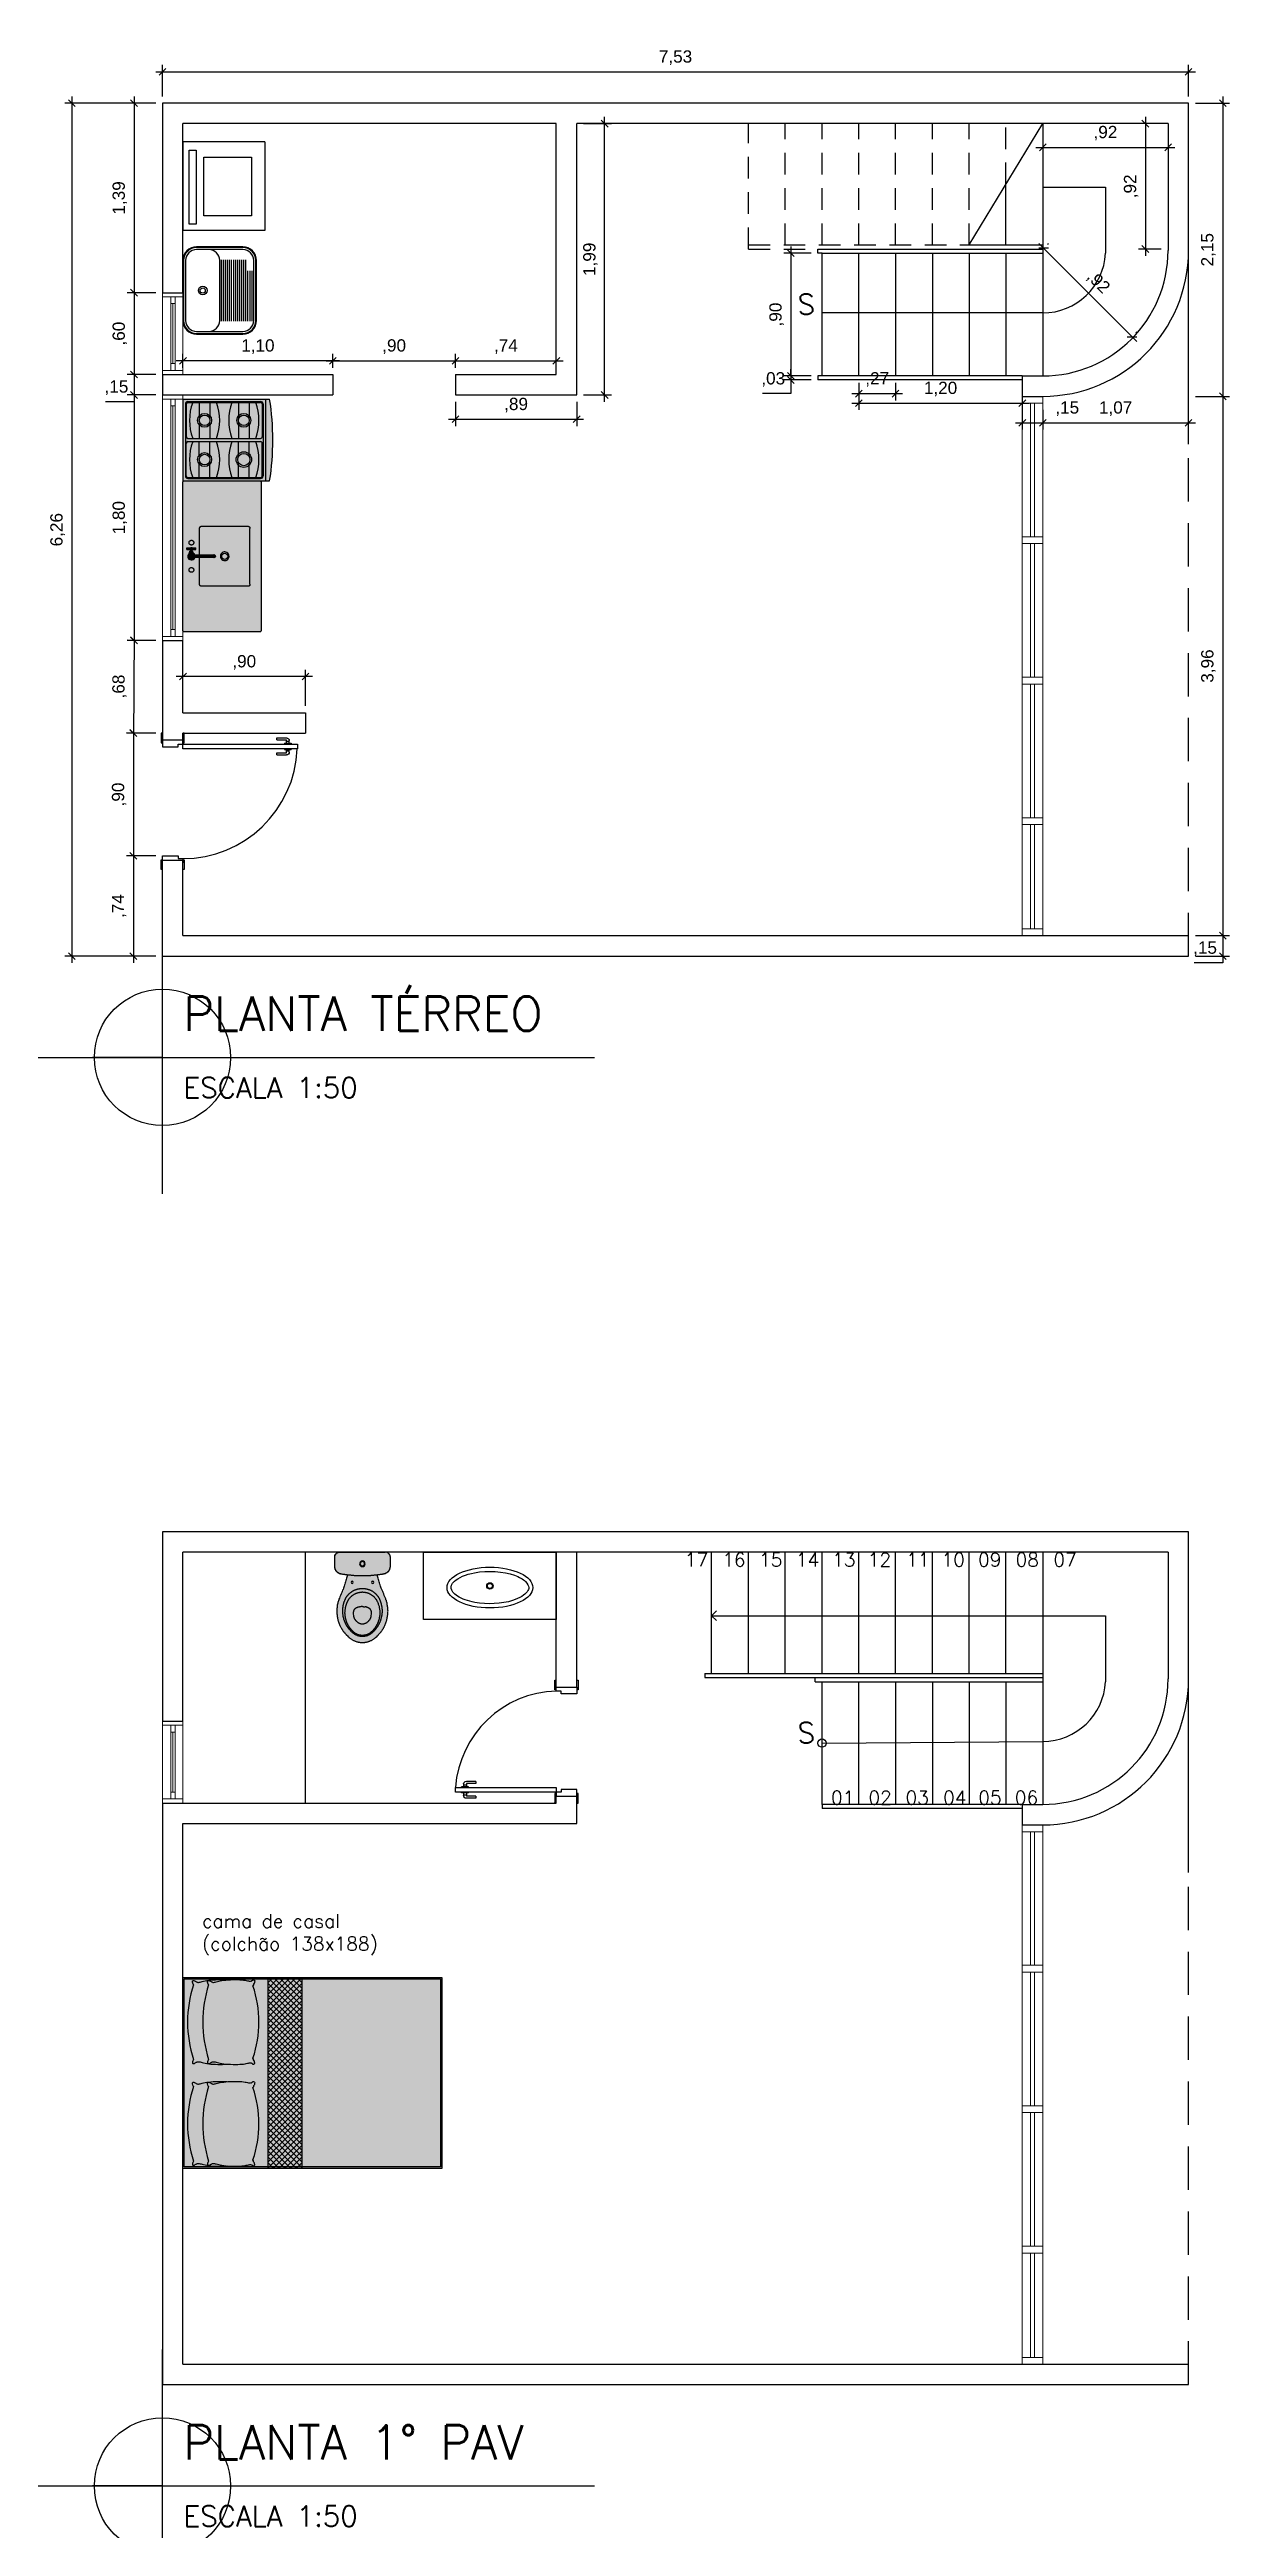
# Model space of a CAD drawing. Header units: millimetres. Extents: x 28.1 to 36.8, y 18.7 to 36.9.
import ezdxf

# ---------------------------------------------------------------- set-up
doc = ezdxf.new("R2010")
doc.units = ezdxf.units.MM
doc.header["$PDMODE"] = 34
for name, pattern in [('CONTINU', [0]), ('DASHSPACE', [30, 12, -18]), ('HIDDEN', [9.525, 6.35, -3.175])]:
    doc.linetypes.add(name, pattern=pattern)
for name, color, linetype, lineweight in [('AI-Hatch equip coz', 255, 'Continuous', 0), ('AI-Hatch equip san', 255, 'Continuous', 0), ('Arq-Caixilho', 1, 'Continuous', 13), ('Arq-Parede Baixa Osso', 2, 'Continuous', 20)]:
    doc.layers.add(name, color=color, linetype=linetype, lineweight=lineweight)
for name, color, linetype in [('AI-Hatch mob', 254, 'Continuous'), ('AI-Proj mob', 1, 'HIDDEN'), ('ALVENARIA', 4, 'Continuous'), ('CAIXILHOS', 1, 'Continuous'), ('COTAS', 7, 'Continuous'), ('ESCADA', 1, 'Continuous'), ('MOBILIÁRIO', 8, 'Continuous'), ('PROJEÇÃO', 8, 'Continuous'), ('SIMBOLOS', 7, 'Continuous'), ('TEXTOS', 2, 'Continuous')]:
    doc.layers.add(name, color=color, linetype=linetype)
doc.styles.add('RS50', font='romans.shx', dxfattribs={"height": 0.1})
doc.styles.get("Standard").update_dxf_attribs({"font": 'arial.ttf'})
doc.styles.add('Texto Padrão', font='simplex.shx', dxfattribs={"height": 0.06})
doc.dimstyles.new('Novo estilo de cotav 1_50', dxfattribs={"dimscale": 0.5, "dimtxt": 0.18, "dimasz": 0.1, "dimexe": 0.1, "dimexo": 0.1, "dimgap": 0.1, "dimtad": 1, "dimtoh": 1, "dimzin": 4, "dimtxsty": 'Standard', "dimblk": 'OBLIQUE', "dimcen": 0.1, "dimdle": 0.1, "dimclrd": 1, "dimclre": 1, "dimclrt": 256, "dimadec": 0, "dimazin": 0, "dimtfac": 1, "dimtmove": 0, "dimatfit": 3, "dimldrblk": 'ORIGIN2', "dimfxl": 1, "dimtfillclr": 1, "dimarcsym": 0})

msp = doc.modelspace()

# ---------------------------------------------------------------- texts
at = {"layer": 'SIMBOLOS', "char_height": 0.15, "attachment_point": 1, "style": 'Texto Padrão'}
for insert in [(33.611, 35.063), (33.611, 24.587)]:
    msp.add_mtext_dynamic_manual_height_columns('S', width=5.72898, gutter_width=12.5, heights=[0], dxfattribs=dict(at, insert=insert))
at = {"layer": 'TEXTOS', "attachment_point": 1, "style": 'Texto Padrão'}
for s, insert, char_height in [('PLANTA TÉRREO', (29.105, 29.911), 0.25), ('ESCALA 1:50', (29.105, 29.318), 0.15), ('PLANTA 1° PAV', (29.105, 19.434), 0.25), ('ESCALA 1:50', (29.105, 18.842), 0.15)]:
    msp.add_mtext_dynamic_manual_height_columns(s, width=5.72898, gutter_width=12.5, heights=[0], dxfattribs=dict(at, insert=insert, char_height=char_height))
at = {"layer": 'TEXTOS', "char_height": 0.1, "attachment_point": 1, "line_spacing_factor": 0.6, "style": 'Texto Padrão'}
for s, heights, insert in [('17', [0], (32.784, 25.831)), ('16', [0], (33.059, 25.831)), ('15', [0], (33.329, 25.831)), ('14', [0.1], (33.599, 25.831)), ('13', [0], (33.866, 25.831)), ('12', [0], (34.127, 25.831)), ('11', [0], (34.409, 25.831)), ('10', [0], (34.668, 25.831)), ('09', [0], (34.936, 25.831)), ('08', [0], (35.212, 25.831)), ('07', [0], (35.489, 25.831)), ('01', [0], (33.857, 24.087)), ('02', [0], (34.132, 24.087)), ('03', [0], (34.404, 24.087)), ('04', [0], (34.68, 24.087)), ('05', [0], (34.938, 24.087)), ('06', [0], (35.206, 24.087))]:
    msp.add_mtext_dynamic_manual_height_columns(s, width=5.72898, gutter_width=12.5, heights=heights, dxfattribs=dict(at, insert=insert))
at = {"layer": 'TEXTOS', "color": 1, "insert": (29.241, 23.182), "char_height": 0.1, "width": 1.6983, "attachment_point": 1, "style": 'RS50'}
msp.add_mtext('cama de casal (colchão 138x188)', dxfattribs=at)

# ---------------------------------------------------------------- blocks, each defined once
blk = doc.blocks.new('macaneta')
for p, q in [((-0.062, -0.15), (-0.062, -0.08)), ((-0.062, -0.15), (-0.047, -0.15)), ((-0.047, -0.15), (-0.047, -0.08)), ((-0.047, -0.08), (-0.023, -0.08)), ((-0.043, -0.06), (-0.023, -0.06)), ((-0.036, -0.06), (-0.036, -0.08)), ((-0.017, -0.045), (-0.023, -0.045)), ((-0.023, -0.095), (-0.023, -0.045)), ((-0.017, -0.095), (-0.023, -0.095)), ((0.023, -0.045), (0.017, -0.045)), ((0.023, -0.095), (0.017, -0.095)), ((0.023, -0.095), (0.023, -0.045)), ((0.023, -0.06), (0.042, -0.06)), ((0.023, -0.08), (0.047, -0.08)), ((0.036, -0.06), (0.036, -0.08)), ((0.047, -0.15), (0.047, -0.08)), ((0.047, -0.15), (0.062, -0.15)), ((0.062, -0.15), (0.062, -0.08))]:
    blk.add_line(p, q)
for centre, start, end in [((-0.043, -0.08), 90, 180), ((0.042, -0.08), 0, 90)]:
    blk.add_arc(centre, 0.02, start, end)
blk = doc.blocks.new('*U6')
blk.add_lwpolyline([(0.065, 0.2), (0.03, 0.2), (0.03, 1.04), (0.065, 1.04)], close=True)
for points in [[(0.02, 0.2), (0.02, 0.21), (-0.05, 0.21), (-0.05, 0.2)], [(0, 0.05), (0.05, 0.05), (0.05, 0.165), (0.03, 0.165), (0.03, 0.2), (0, 0.2)], [(0.9, 0.05), (0.85, 0.05), (0.85, 0.165), (0.87, 0.165), (0.87, 0.2), (0.9, 0.2)], [(0.88, 0.2), (0.88, 0.21), (0.95, 0.21), (0.95, 0.2)], [(-0.05, 0.05), (-0.05, 0.04), (0.02, 0.04), (0.02, 0.05)], [(0.95, 0.05), (0.95, 0.04), (0.88, 0.04), (0.88, 0.05)]]:
    blk.add_lwpolyline(points)
at = {"ltscale": 0.5}
blk.add_arc((0.029, 0.199), 0.841, 0.0359, 87.5263, dxfattribs=at)
at = {"xscale": -1}
blk.add_blockref('macaneta', (0.047, 1.04), dxfattribs=at)
blk = doc.blocks.new('maq 2')
for p, q in [((85.403, 379.178), (86.053, 379.178)), ((85.403, 379.178), (85.403, 378.578)), ((86.053, 379.178), (86.053, 378.578)), ((85.403, 378.578), (86.053, 378.578))]:
    blk.add_line(p, q)
for points in [[(85.946, 379.082), (85.946, 378.732), (85.515, 378.732), (85.515, 379.082)], [(86.007, 378.676), (86.007, 378.624), (85.463, 378.624), (85.463, 378.676)]]:
    blk.add_lwpolyline(points, close=True)
blk = doc.blocks.new('A$C13904C36')
for p, q in [((-315, 45), (-315, -295)), ((-300, 45), (-300, -295)), ((220, 140), (-220, 140)), ((220, 125), (-220, 125)), ((300, -295), (300, 45)), ((315, -295), (315, 45)), ((-225, -137.5), (225, -137.5)), ((-225, -152.5), (225, -152.5)), ((-225, -167.5), (225, -167.5)), ((-220, -125), (220, -125)), ((-225, -182.5), (225, -182.5)), ((-225, -197.5), (225, -197.5)), ((-225, -212.5), (225, -212.5)), ((-225, -227.5), (225, -227.5)), ((-225, -242.5), (225, -242.5)), ((-225, -257.5), (225, -257.5)), ((-225, -272.5), (225, -272.5)), ((-225, -287.5), (225, -287.5)), ((-225, -302.5), (225, -302.5)), ((-225, -317.5), (225, -317.5)), ((-225, -332.5), (145, -332.5)), ((-225, -347.5), (145, -347.5)), ((-225, -362.5), (145, -362.5)), ((-220, -375), (220, -375)), ((-220, -390), (220, -390))]:
    blk.add_line(p, q)
blk.add_lwpolyline([(-320, -295, 0.4142136), (-220, -395), (220, -395, 0.4142136), (320, -295), (320, 45, 0.4142136), (220, 145), (-220, 145, 0.4142136), (-320, 45)], format="xyb", close=True)
for radius in [31.8, 19.1]:
    blk.add_circle((0, 0), radius)
for centre, radius, start, end in [((-220, 45), 95, 90, 180), ((-220, 45), 80, 90, 180), ((220, 45), 95, 0, 90), ((220, 45), 80, 0, 90), ((-220, -45), 80, 180, 270), ((220, -45), 80, 270, 0), ((-220, -295), 95, 180, 270), ((-220, -295), 80, 180, 270), ((220, -295), 95, 270, 0), ((220, -295), 80, 270, 0)]:
    blk.add_arc(centre, radius, start, end)
blk = doc.blocks.new('*U11')
at = {"layer": 'Arq-Caixilho'}
for p, q in [((0.57, 0.092), (0.08, 0.092)), ((0.52, 0.077), (0.08, 0.077)), ((0.57, 0.062), (0.08, 0.062))]:
    blk.add_line(p, q, dxfattribs=at)
for points in [[(0, 0), (0.03, 0), (0.03, 0.15), (0, 0.15)], [(0.03, 0.092), (0.08, 0.092), (0.08, 0.062), (0.03, 0.062)], [(0.57, 0.092), (0.52, 0.092), (0.52, 0.062), (0.57, 0.062)], [(0.6, 0), (0.57, 0), (0.57, 0.15), (0.6, 0.15)], [(0.57, 0.092), (0.57, 0.092), (0.57, 0.062), (0.57, 0.062)]]:
    blk.add_lwpolyline(points, dxfattribs=at)
at = {"layer": 'Arq-Parede Baixa Osso'}
for p, q in [((0.57, 0.15), (0.03, 0.15)), ((0.57, 0), (0.03, 0))]:
    blk.add_line(p, q, dxfattribs=at)
blk = doc.blocks.new('*U12')
at = {"layer": 'Arq-Caixilho'}
for p, q in [((1.77, 0.092), (0.08, 0.092)), ((1.72, 0.077), (0.08, 0.077)), ((1.77, 0.062), (0.08, 0.062))]:
    blk.add_line(p, q, dxfattribs=at)
for points in [[(0, 0), (0.03, 0), (0.03, 0.15), (0, 0.15)], [(0.03, 0.092), (0.08, 0.092), (0.08, 0.062), (0.03, 0.062)], [(1.77, 0.092), (1.72, 0.092), (1.72, 0.062), (1.77, 0.062)], [(1.8, 0), (1.77, 0), (1.77, 0.15), (1.8, 0.15)], [(1.77, 0.092), (1.77, 0.092), (1.77, 0.062), (1.77, 0.062)]]:
    blk.add_lwpolyline(points, dxfattribs=at)
at = {"layer": 'Arq-Parede Baixa Osso'}
for p, q in [((1.77, 0.15), (0.03, 0.15)), ((1.77, 0), (0.03, 0))]:
    blk.add_line(p, q, dxfattribs=at)
blk = doc.blocks.new('Fogão 03')
at = {"layer": 'AI-Hatch equip coz', "lineweight": 0}
for points in [[(0.156, 0.159), (-0.444, 0.159), (-0.444, -0.447), (0.156, -0.447)], [(0.156, -0.447), (-0.444, -0.447), (-0.444, -0.477, 0.08), (0.156, -0.477)]]:
    blk.add_hatch(color=255, dxfattribs=at).paths.add_polyline_path(points)
for p, q in [((0.156, 0.159), (-0.444, 0.159)), ((-0.444, 0.159), (-0.444, -0.477)), ((-0.426, 0.123), (-0.426, -0.411)), ((-0.42, 0.123), (-0.42, -0.411)), ((-0.42, 0.039), (-0.31, 0.039)), ((0.12, 0.141), (-0.408, 0.141)), ((-0.408, 0.135), (-0.168, 0.135)), ((-0.266, 0.039), (-0.156, 0.039)), ((-0.156, 0.123), (-0.156, -0.411)), ((-0.132, 0.123), (-0.132, -0.411)), ((-0.022, 0.039), (-0.132, 0.039)), ((0.12, 0.135), (-0.12, 0.135)), ((0.132, 0.039), (0.022, 0.039)), ((0.132, 0.123), (0.132, -0.411)), ((0.138, 0.123), (0.138, -0.411)), ((0.156, 0.159), (0.156, -0.477)), ((-0.42, -0.039), (-0.31, -0.039)), ((-0.266, -0.039), (-0.156, -0.039)), ((-0.022, -0.039), (-0.132, -0.039)), ((0.132, -0.039), (0.022, -0.039)), ((-0.42, -0.249), (-0.31, -0.249)), ((-0.42, -0.327), (-0.31, -0.327)), ((-0.266, -0.249), (-0.156, -0.249)), ((-0.266, -0.327), (-0.156, -0.327)), ((-0.022, -0.249), (-0.132, -0.249)), ((-0.022, -0.327), (-0.132, -0.327)), ((0.132, -0.249), (0.022, -0.249)), ((0.132, -0.327), (0.022, -0.327)), ((0.156, -0.447), (-0.444, -0.447)), ((-0.408, -0.423), (-0.168, -0.423)), ((0.12, -0.429), (-0.408, -0.429)), ((0.12, -0.423), (-0.12, -0.423))]:
    blk.add_line(p, q)
for centre, radius in [((-0.288, 0), 0.051), ((-0.288, 0), 0.039), ((0, 0), 0.051), ((0, 0), 0.039), ((-0.288, -0.288), 0.057), ((-0.288, -0.288), 0.045), ((0, -0.288), 0.051), ((0, -0.288), 0.039)]:
    blk.add_circle(centre, radius)
for centre, radius, start, end in [((-0.408, 0.123), 0.018, 89.9994, 180), ((-0.408, 0.123), 0.012, 90, 180), ((-0.288, -0.264), 0.375, 69.3903, 110.6097), ((-0.168, 0.123), 0.012, 0, 90), ((-0.12, 0.123), 0.012, 90, 180), ((0, -0.264), 0.375, 69.3903, 110.6097), ((0.12, 0.123), 0.018, 0, 90), ((0.12, 0.123), 0.012, 0, 90), ((-0.288, 0.264), 0.375, 249.3903, 290.6097), ((-0.288, -0.552), 0.375, 69.3903, 110.6097), ((0, 0.264), 0.375, 249.3903, 290.6097), ((0, -0.552), 0.375, 69.3903, 110.6097), ((-0.144, 1.386), 1.887, 260.8522, 279.1478), ((-0.408, -0.411), 0.018, 180, 270), ((-0.288, -0.024), 0.375, 249.3903, 290.6097), ((-0.408, -0.411), 0.012, 180, 270), ((-0.168, -0.411), 0.012, 269.9991, 0), ((0, -0.024), 0.375, 249.3903, 290.6097), ((-0.12, -0.411), 0.012, 180, 270.0011), ((0.12, -0.411), 0.018, 270, 0), ((0.12, -0.411), 0.012, 270, 0)]:
    blk.add_arc(centre, radius, start, end)
blk = doc.blocks.new('CUBA L117 - PLANTA')
at = {"layer": 'AI-Hatch equip san'}
blk.add_hatch(color=256, dxfattribs=at).paths.add_polyline_path([(0.552, -0.005, 0.414214), (0.547, 0), (-0.547, 0, 0.414214), (-0.553, -0.005), (-0.553, -0.569, 0.414214), (-0.547, -0.574), (0.547, -0.574, 0.414214), (0.552, -0.569)])
for p, q in [((-0.547, 0), (0.547, 0)), ((-0.553, -0.569), (-0.553, -0.005)), ((-0.22, -0.477), (-0.22, -0.137)), ((-0.205, -0.122), (0.205, -0.122)), ((0.22, -0.137), (0.22, -0.477)), ((0.552, -0.569), (0.552, -0.005)), ((-0.205, -0.492), (0.205, -0.492)), ((0.547, -0.574), (-0.547, -0.574))]:
    blk.add_line(p, q)
at = {"ltscale": 0.001536}
for p in [(-0.032, -0.308), (-0.032, -0.307)]:
    blk.add_line(p, (-0.032, -0.307), dxfattribs=at)
at = {"ltscale": 0.001812}
for p, q in [((0, -0.275), (0, -0.275)), ((0, -0.339), (0, -0.339))]:
    blk.add_line(p, q, dxfattribs=at)
at = {"ltscale": 0.001816}
for p, q in [((0, -0.275), (0, -0.275)), ((0, -0.339), (0, -0.339))]:
    blk.add_line(p, q, dxfattribs=at)
at = {"ltscale": 0.001853}
for p in [(0.032, -0.308), (0.032, -0.307)]:
    blk.add_line(p, (0.032, -0.307), dxfattribs=at)
for points in [[(-0.22, -0.137), (-0.22, -0.137), (-0.22, -0.136), (-0.22, -0.136), (-0.22, -0.136), (-0.22, -0.135), (-0.22, -0.135), (-0.22, -0.135), (-0.22, -0.135), (-0.22, -0.135), (-0.22, -0.134), (-0.22, -0.134), (-0.22, -0.134), (-0.22, -0.134), (-0.22, -0.134), (-0.22, -0.133), (-0.22, -0.133), (-0.22, -0.133), (-0.22, -0.132), (-0.219, -0.132), (-0.219, -0.132), (-0.219, -0.131), (-0.219, -0.131), (-0.219, -0.131), (-0.219, -0.13), (-0.219, -0.13), (-0.218, -0.13), (-0.218, -0.13), (-0.218, -0.129), (-0.218, -0.129), (-0.218, -0.129), (-0.218, -0.128), (-0.217, -0.128), (-0.217, -0.128), (-0.217, -0.128), (-0.217, -0.127), (-0.217, -0.127), (-0.216, -0.127), (-0.216, -0.127), (-0.216, -0.126), (-0.216, -0.126), (-0.215, -0.126), (-0.215, -0.126), (-0.215, -0.125), (-0.215, -0.125), (-0.214, -0.125), (-0.214, -0.125), (-0.214, -0.125), (-0.214, -0.124), (-0.213, -0.124), (-0.213, -0.124), (-0.213, -0.124), (-0.212, -0.124), (-0.212, -0.124), (-0.212, -0.123), (-0.212, -0.123), (-0.211, -0.123), (-0.211, -0.123), (-0.211, -0.123), (-0.21, -0.123), (-0.21, -0.123), (-0.21, -0.123), (-0.209, -0.123), (-0.209, -0.122), (-0.209, -0.122), (-0.209, -0.122), (-0.208, -0.122), (-0.208, -0.122), (-0.208, -0.122), (-0.208, -0.122), (-0.207, -0.122), (-0.207, -0.122), (-0.207, -0.122), (-0.207, -0.122), (-0.207, -0.122), (-0.206, -0.122), (-0.206, -0.122), (-0.206, -0.122), (-0.205, -0.122)], [(0.205, -0.122), (0.206, -0.122), (0.206, -0.122), (0.206, -0.122), (0.207, -0.122), (0.207, -0.122), (0.207, -0.122), (0.207, -0.122), (0.207, -0.122), (0.208, -0.122), (0.208, -0.122), (0.208, -0.122), (0.208, -0.122), (0.209, -0.122), (0.209, -0.122), (0.209, -0.122), (0.209, -0.123), (0.21, -0.123), (0.21, -0.123), (0.21, -0.123), (0.211, -0.123), (0.211, -0.123), (0.211, -0.123), (0.212, -0.123), (0.212, -0.123), (0.212, -0.124), (0.212, -0.124), (0.213, -0.124), (0.213, -0.124), (0.213, -0.124), (0.214, -0.124), (0.214, -0.125), (0.214, -0.125), (0.214, -0.125), (0.215, -0.125), (0.215, -0.125), (0.215, -0.126), (0.215, -0.126), (0.216, -0.126), (0.216, -0.126), (0.216, -0.127), (0.216, -0.127), (0.217, -0.127), (0.217, -0.127), (0.217, -0.128), (0.217, -0.128), (0.217, -0.128), (0.218, -0.128), (0.218, -0.129), (0.218, -0.129), (0.218, -0.129), (0.218, -0.13), (0.218, -0.13), (0.219, -0.13), (0.219, -0.13), (0.219, -0.131), (0.219, -0.131), (0.219, -0.131), (0.219, -0.132), (0.219, -0.132), (0.22, -0.132), (0.22, -0.133), (0.22, -0.133), (0.22, -0.133), (0.22, -0.134), (0.22, -0.134), (0.22, -0.134), (0.22, -0.134), (0.22, -0.134), (0.22, -0.135), (0.22, -0.135), (0.22, -0.135), (0.22, -0.135), (0.22, -0.135), (0.22, -0.136), (0.22, -0.136), (0.22, -0.136), (0.22, -0.137), (0.22, -0.137)], [(-0.205, -0.492), (-0.206, -0.492), (-0.206, -0.492), (-0.206, -0.492), (-0.207, -0.492), (-0.207, -0.492), (-0.207, -0.492), (-0.207, -0.492), (-0.207, -0.492), (-0.208, -0.492), (-0.208, -0.492), (-0.208, -0.492), (-0.208, -0.492), (-0.209, -0.492), (-0.209, -0.492), (-0.209, -0.492), (-0.209, -0.492), (-0.21, -0.492), (-0.21, -0.492), (-0.21, -0.492), (-0.211, -0.491), (-0.211, -0.491), (-0.211, -0.491), (-0.212, -0.491), (-0.212, -0.491), (-0.212, -0.491), (-0.212, -0.491), (-0.213, -0.49), (-0.213, -0.49), (-0.213, -0.49), (-0.214, -0.49), (-0.214, -0.49), (-0.214, -0.49), (-0.214, -0.489), (-0.215, -0.489), (-0.215, -0.489), (-0.215, -0.489), (-0.215, -0.489), (-0.216, -0.488), (-0.216, -0.488), (-0.216, -0.488), (-0.216, -0.488), (-0.217, -0.487), (-0.217, -0.487), (-0.217, -0.487), (-0.217, -0.487), (-0.217, -0.486), (-0.218, -0.486), (-0.218, -0.486), (-0.218, -0.485), (-0.218, -0.485), (-0.218, -0.485), (-0.218, -0.485), (-0.219, -0.484), (-0.219, -0.484), (-0.219, -0.484), (-0.219, -0.483), (-0.219, -0.483), (-0.219, -0.483), (-0.219, -0.482), (-0.22, -0.482), (-0.22, -0.482), (-0.22, -0.481), (-0.22, -0.481), (-0.22, -0.481), (-0.22, -0.481), (-0.22, -0.481), (-0.22, -0.48), (-0.22, -0.48), (-0.22, -0.48), (-0.22, -0.48), (-0.22, -0.479), (-0.22, -0.479), (-0.22, -0.479), (-0.22, -0.479), (-0.22, -0.478), (-0.22, -0.478), (-0.22, -0.478), (-0.22, -0.477)], [(0.22, -0.477), (0.22, -0.478), (0.22, -0.478), (0.22, -0.478), (0.22, -0.479), (0.22, -0.479), (0.22, -0.479), (0.22, -0.479), (0.22, -0.48), (0.22, -0.48), (0.22, -0.48), (0.22, -0.48), (0.22, -0.481), (0.22, -0.481), (0.22, -0.481), (0.22, -0.481), (0.22, -0.481), (0.22, -0.482), (0.22, -0.482), (0.219, -0.482), (0.219, -0.483), (0.219, -0.483), (0.219, -0.483), (0.219, -0.484), (0.219, -0.484), (0.219, -0.484), (0.218, -0.485), (0.218, -0.485), (0.218, -0.485), (0.218, -0.485), (0.218, -0.486), (0.218, -0.486), (0.217, -0.486), (0.217, -0.487), (0.217, -0.487), (0.217, -0.487), (0.217, -0.487), (0.216, -0.488), (0.216, -0.488), (0.216, -0.488), (0.216, -0.488), (0.215, -0.489), (0.215, -0.489), (0.215, -0.489), (0.215, -0.489), (0.214, -0.489), (0.214, -0.49), (0.214, -0.49), (0.214, -0.49), (0.213, -0.49), (0.213, -0.49), (0.213, -0.49), (0.212, -0.491), (0.212, -0.491), (0.212, -0.491), (0.212, -0.491), (0.211, -0.491), (0.211, -0.491), (0.211, -0.491), (0.21, -0.492), (0.21, -0.492), (0.21, -0.492), (0.209, -0.492), (0.209, -0.492), (0.209, -0.492), (0.209, -0.492), (0.208, -0.492), (0.208, -0.492), (0.208, -0.492), (0.208, -0.492), (0.207, -0.492), (0.207, -0.492), (0.207, -0.492), (0.207, -0.492), (0.207, -0.492), (0.206, -0.492), (0.206, -0.492), (0.206, -0.492), (0.205, -0.492)]]:
    blk.add_lwpolyline(points)
at = {"linetype": 'DASHSPACE'}
for centre in [(-0.1, -0.062), (0, -0.062), (0.1, -0.062)]:
    blk.add_circle(centre, 0.0175, dxfattribs=at)
blk.add_circle((0, -0.307), 0.0225)
for centre, radius, start, end in [((-0.547, -0.005), 0.00501, 90, 180), ((0.547, -0.005), 0.00501, 0, 90), ((0, -0.307), 0.032, 151.3521, 180), ((0, -0.307), 0.032, 180, 200.4477), ((0, -0.307), 0.032, 200.4477, 269.3512), ((0, -0.307), 0.032, 89.3499, 151.3521), ((0, -0.307), 0.032, 19.9817, 89.3499), ((0, -0.307), 0.032, 269.3512, 331.3521), ((0, -0.307), 0.032, 331.3521, 360), ((0, -0.307), 0.032, 0, 19.9817), ((-0.547, -0.569), 0.00501, 180, 270), ((0.547, -0.569), 0.00501, 270, 360)]:
    blk.add_arc(centre, radius, start, end)
blk = doc.blocks.new('TORNEIRA COZINHA MESA BICA MÓVEL DUNA CLÁSSICA 1167 C64  - PLANTA')
at = {"layer": 'AI-Hatch equip san'}
blk.add_hatch(color=256, dxfattribs=at).paths.add_polyline_path([(0.01, -0.051, 0.168827), (0.023, -0.04), (0.031, -0.04), (0.031, -0.038), (0.037, -0.038), (0.037, -0.032), (0.052, -0.032, 0.000843), (0.051, -0.032), (0.051, -0.06), (0.062, -0.06), (0.062, 0.007), (0.051, 0.007), (0.051, -0.021, 0.000799), (0.052, -0.021), (0.037, -0.021), (0.037, -0.016), (0.036, -0.016, -0.045723), (0.034, -0.016, -0.04573), (0.032, -0.016), (0.031, -0.016), (0.031, -0.014), (0.023, -0.014, 1.40626), (-0.01, -0.051), (-0.01, -0.193), (-0.01, -0.195), (-0.01, -0.196), (-0.01, -0.196), (-0.009, -0.197), (-0.009, -0.198), (-0.008, -0.199), (-0.008, -0.199), (-0.007, -0.2), (-0.006, -0.201), (-0.006, -0.201), (-0.005, -0.202), (-0.003, -0.202), (-0.003, -0.202), (-0.002, -0.203), (-0.001, -0.203), (0.001, -0.203), (0.002, -0.203), (0.003, -0.202), (0.004, -0.202), (0.005, -0.202), (0.006, -0.201), (0.007, -0.2), (0.007, -0.2), (0.008, -0.199), (0.009, -0.198), (0.009, -0.198), (0.009, -0.197), (0.01, -0.196), (0.01, -0.195), (0.01, -0.194), (0.01, -0.193), (0.01, -0.191)])
for points in [[(0.051, 0.007), (0.062, 0.007)], [(0.051, 0.007), (0.051, -0.021)], [(0.057, 0.007), (0.057, -0.021)], [(0.062, 0.007), (0.062, -0.06)], [(0.012, -0.014), (0.031, -0.014)], [(0.012, -0.04), (0.031, -0.04)], [(0.031, -0.014), (0.031, -0.04)], [(0.031, -0.016), (0.032, -0.016)], [(0.031, -0.027), (0.062, -0.027)], [(0.031, -0.038), (0.037, -0.038)], [(0.036, -0.016), (0.037, -0.016)], [(0.037, -0.016), (0.037, -0.038)], [(0.037, -0.021), (0.052, -0.022)], [(0.037, -0.021), (0.052, -0.021)], [(0.037, -0.032), (0.052, -0.032)], [(0.051, -0.025), (0.051, -0.026)], [(0.051, -0.028), (0.051, -0.028)], [(0.051, -0.032), (0.051, -0.06)], [(0.051, -0.06), (0.062, -0.06)], [(0.052, -0.022), (0.052, -0.024)], [(0.053, -0.023), (0.052, -0.024)], [(0.053, -0.023), (0.052, -0.024)], [(0.052, -0.024), (0.052, -0.024)], [(0.052, -0.024), (0.052, -0.024)], [(0.052, -0.029), (0.052, -0.03)], [(0.053, -0.031), (0.052, -0.03)], [(0.052, -0.03), (0.052, -0.03)], [(0.052, -0.03), (0.052, -0.032)], [(0.054, -0.022), (0.053, -0.023)], [(0.054, -0.022), (0.054, -0.022)], [(0.054, -0.031), (0.054, -0.032)], [(0.056, -0.021), (0.055, -0.021)], [(0.055, -0.032), (0.056, -0.032)], [(0.057, -0.032), (0.057, -0.06)], [(0.058, -0.021), (0.059, -0.022)], [(0.058, -0.021), (0.06, -0.022)], [(0.059, -0.031), (0.058, -0.032)], [(0.058, -0.032), (0.058, -0.032)], [(0.06, -0.022), (0.059, -0.022)], [(0.06, -0.031), (0.059, -0.031)], [(0.061, -0.031), (0.059, -0.031)], [(0.06, -0.022), (0.061, -0.023)], [(0.062, -0.026), (0.062, -0.025)], [(0.062, -0.025), (0.062, -0.025)], [(0.062, -0.025), (0.062, -0.025)], [(0.062, -0.026), (0.062, -0.027)], [(0.062, -0.027), (0.062, -0.028)], [(0.062, -0.028), (0.062, -0.028)], [(0.062, -0.028), (0.062, -0.029)]]:
    blk.add_lwpolyline(points)
at = {"linetype": 'CONTINU'}
for points in [[(-0.01, -0.041), (-0.011, -0.04), (-0.012, -0.039), (-0.013, -0.039), (-0.014, -0.037), (-0.015, -0.036), (-0.015, -0.035), (-0.016, -0.033), (-0.016, -0.033), (-0.017, -0.031), (-0.017, -0.03), (-0.017, -0.029), (-0.017, -0.027), (-0.017, -0.024), (-0.017, -0.023), (-0.017, -0.022), (-0.016, -0.02), (-0.016, -0.02), (-0.015, -0.018), (-0.015, -0.017), (-0.014, -0.016), (-0.012, -0.014), (-0.012, -0.014), (-0.01, -0.013), (-0.01, -0.012), (-0.008, -0.011), (-0.007, -0.011), (-0.006, -0.01), (-0.004, -0.01), (-0.003, -0.01), (-0.002, -0.009), (0, -0.009), (0.002, -0.009), (0.003, -0.01), (0.005, -0.01), (0.007, -0.011), (0.007, -0.011), (0.009, -0.012), (0.01, -0.012), (0.011, -0.013), (0.012, -0.014), (0.013, -0.015), (0.014, -0.016), (0.015, -0.017), (0.015, -0.018), (0.016, -0.02), (0.016, -0.02), (0.017, -0.022), (0.017, -0.023), (0.017, -0.025), (0.017, -0.027), (0.017, -0.029), (0.017, -0.03), (0.017, -0.032), (0.016, -0.033), (0.016, -0.034), (0.015, -0.036), (0.015, -0.036), (0.014, -0.038), (0.012, -0.039), (0.012, -0.039), (0.01, -0.041)], [(0.01, -0.038), (0.011, -0.038), (0.011, -0.037), (0.012, -0.036), (0.013, -0.035), (0.014, -0.034), (0.014, -0.033), (0.014, -0.032), (0.015, -0.031), (0.015, -0.03), (0.015, -0.029), (0.015, -0.027), (0.015, -0.025), (0.015, -0.024), (0.015, -0.022), (0.014, -0.021), (0.014, -0.021), (0.013, -0.019), (0.013, -0.018), (0.012, -0.017), (0.011, -0.016), (0.011, -0.016), (0.009, -0.014), (0.009, -0.014), (0.007, -0.013), (0.006, -0.012), (0.006, -0.012), (0.004, -0.012), (0.003, -0.012), (0.002, -0.011), (0, -0.011), (-0.002, -0.011), (-0.003, -0.012), (-0.004, -0.012), (-0.006, -0.012), (-0.006, -0.013), (-0.008, -0.014), (-0.009, -0.014), (-0.01, -0.015), (-0.011, -0.016), (-0.011, -0.016), (-0.012, -0.018), (-0.013, -0.018), (-0.014, -0.019), (-0.014, -0.021), (-0.014, -0.021), (-0.015, -0.023), (-0.015, -0.024), (-0.015, -0.025), (-0.015, -0.027), (-0.015, -0.029), (-0.015, -0.03), (-0.015, -0.031), (-0.014, -0.033), (-0.014, -0.033), (-0.013, -0.035), (-0.013, -0.035), (-0.012, -0.036), (-0.011, -0.038), (-0.011, -0.038), (-0.01, -0.038)], [(-0.01, -0.027), (-0.01, -0.025), (-0.01, -0.024), (-0.009, -0.023), (-0.009, -0.021), (-0.008, -0.02), (-0.007, -0.019), (-0.006, -0.018), (-0.005, -0.018), (-0.004, -0.017), (-0.003, -0.017), (-0.001, -0.016), (0, -0.016)], [(-0.009, -0.023), (-0.009, -0.023), (-0.01, -0.023)], [(-0.01, -0.023), (-0.01, -0.023), (-0.01, -0.024), (-0.01, -0.025), (-0.01, -0.027)], [(-0.01, -0.027), (-0.01, -0.025), (-0.01, -0.023), (-0.01, -0.023)], [(-0.01, -0.038), (-0.01, -0.027)], [(-0.01, -0.027), (-0.01, -0.027)], [(-0.01, -0.027), (-0.01, -0.027)], [(-0.01, -0.041), (-0.01, -0.038)], [(-0.01, -0.05), (-0.01, -0.041)], [(-0.01, -0.191), (-0.01, -0.05)], [(-0.009, -0.021), (-0.008, -0.021), (-0.008, -0.02)], [(-0.009, -0.021), (-0.009, -0.021), (-0.008, -0.02), (-0.008, -0.02)], [(-0.009, -0.021), (-0.009, -0.022), (-0.009, -0.023)], [(-0.009, -0.023), (-0.009, -0.021)], [(-0.004, -0.017), (-0.005, -0.018), (-0.006, -0.018), (-0.007, -0.019), (-0.008, -0.02)], [(-0.006, -0.018), (-0.006, -0.018), (-0.007, -0.019), (-0.008, -0.02), (-0.008, -0.02)], [(-0.006, -0.018), (-0.005, -0.018)], [(-0.005, -0.018), (-0.004, -0.017), (-0.003, -0.017)], [(-0.003, -0.017), (-0.003, -0.017), (-0.004, -0.017)], [(-0.003, -0.017), (-0.002, -0.017)], [(-0.003, -0.017), (-0.003, -0.017)], [(-0.002, -0.017), (-0.001, -0.016)], [(-0.002, -0.017), (-0.002, -0.017), (0, -0.016)], [(-0.001, -0.016), (0, -0.016)], [(0.004, -0.017), (0.003, -0.017), (0.002, -0.017), (0, -0.016)], [(0.004, -0.017), (0.003, -0.017), (0.003, -0.017), (0.001, -0.017), (0, -0.016)], [(0, -0.016), (0.001, -0.016), (0.003, -0.017), (0.004, -0.017), (0.005, -0.018), (0.007, -0.019), (0.008, -0.02), (0.008, -0.021), (0.009, -0.022), (0.01, -0.023), (0.01, -0.024), (0.01, -0.025), (0.01, -0.027)], [(0.01, -0.05), (0.01, -0.191), (0.01, -0.193), (0.01, -0.194), (0.01, -0.195), (0.01, -0.196), (0.009, -0.197), (0.009, -0.198), (0.009, -0.198), (0.008, -0.199), (0.007, -0.2), (0.007, -0.2), (0.006, -0.201), (0.005, -0.202), (0.004, -0.202), (0.003, -0.202), (0.002, -0.203), (0.001, -0.203)], [(0.006, -0.019), (0.006, -0.019), (0.005, -0.018), (0.004, -0.017), (0.004, -0.017)], [(0.005, -0.018), (0.005, -0.018), (0.004, -0.017)], [(0.006, -0.019), (0.006, -0.018), (0.005, -0.018)], [(0.007, -0.019), (0.006, -0.019), (0.006, -0.019)], [(0.01, -0.023), (0.01, -0.023), (0.009, -0.022), (0.008, -0.021), (0.008, -0.021), (0.007, -0.02), (0.007, -0.019)], [(0.007, -0.019), (0.007, -0.019), (0.008, -0.021), (0.009, -0.022), (0.01, -0.023)], [(0.01, -0.024), (0.01, -0.024), (0.01, -0.024), (0.01, -0.023)], [(0.01, -0.023), (0.01, -0.023), (0.01, -0.024)], [(0.01, -0.05), (0.01, -0.027), (0.01, -0.025), (0.01, -0.024)], [(0.01, -0.024), (0.01, -0.025), (0.01, -0.027)], [(0.01, -0.027), (0.01, -0.027)], [(0.01, -0.027), (0.01, -0.027)], [(0.01, -0.05), (0.01, -0.05)], [(0.001, -0.203), (-0.001, -0.203), (-0.002, -0.203), (-0.003, -0.202), (-0.003, -0.202), (-0.005, -0.202), (-0.006, -0.201), (-0.006, -0.201), (-0.007, -0.2), (-0.008, -0.199), (-0.008, -0.199), (-0.009, -0.198), (-0.009, -0.197), (-0.01, -0.196), (-0.01, -0.196), (-0.01, -0.195), (-0.01, -0.193)], [(0.001, -0.203), (0.001, -0.201), (0, -0.201)]]:
    blk.add_lwpolyline(points, dxfattribs=at)
for points in [[(0.01, -0.04, 2.832283), (-0.01, -0.04)], [(0.01, -0.04, 2.835188), (-0.01, -0.04)], [(-0.006, -0.018, 0.246498), (-0.01, -0.027)], [(-0.005, -0.018, 0.025577), (-0.006, -0.018)], [(-0.003, -0.017, 0.050704), (-0.005, -0.018)], [(-0.001, -0.016, 0.031228), (-0.003, -0.017)], [(-0.003, -0.017, 0.012541), (-0.003, -0.017)], [(0, -0.016, 0.03101), (-0.001, -0.016)], [(0.01, -0.027, 0.414209), (0, -0.016)]]:
    blk.add_lwpolyline(points, format="xyb", dxfattribs=at)
for points in [[(0.032, -0.016, 0.04573), (0.034, -0.016)], [(0.034, -0.016, 0.045723), (0.036, -0.016)], [(0.051, -0.021, 0.002534), (0.052, -0.022)], [(0.062, -0.027, 1.003644), (0.051, -0.027)], [(0.051, -0.026, 0.052994), (0.051, -0.027)], [(0.051, -0.027, 0.048116), (0.051, -0.028)], [(0.051, -0.027, 1.001827), (0.062, -0.027)], [(0.051, -0.028, 0.055405), (0.052, -0.029)], [(0.052, -0.032, 0.002652), (0.051, -0.032)], [(0.057, -0.019, 0.157106), (0.054, -0.02, 0.125434), (0.052, -0.023)], [(0.052, -0.031, 0.125458), (0.054, -0.033, 0.155422), (0.057, -0.034)], [(0.054, -0.032, -0.07031), (0.053, -0.031)], [(0.055, -0.021, 0.056829), (0.054, -0.022)], [(0.055, -0.032, -0.056723), (0.054, -0.032)], [(0.057, -0.021, 0.045084), (0.056, -0.021)], [(0.057, -0.032, -0.045297), (0.056, -0.032)], [(0.062, -0.027, 0.156731), (0.061, -0.022, 0.116195), (0.059, -0.02, 0.11653), (0.057, -0.019)], [(0.057, -0.034, 0.116611), (0.059, -0.033, 0.116203), (0.061, -0.032, 0.156731), (0.062, -0.027)], [(0.061, -0.024, 0.058643), (0.061, -0.023)], [(0.062, -0.025, 0.053011), (0.061, -0.024)], [(0.062, -0.028, -0.062489), (0.061, -0.03)], [(0.061, -0.03, -0.059846), (0.061, -0.031)], [(0.062, -0.027, 0.065244), (0.062, -0.025)]]:
    blk.add_lwpolyline(points, format="xyb")
blk.add_lwpolyline([(-0.01, -0.191), (-0.01, -0.193), (-0.01, -0.192)], close=True, dxfattribs=at)
for start, end in [(28.9478, 247.2804), (292.7196, 331.0503)]:
    blk.add_arc((0, -0.027), 0.0267, start, end)
for points in [[(0, -0.201), (-0.003, -0.201), (-0.006, -0.2), (-0.009, -0.198), (-0.01, -0.195), (-0.01, -0.192)], [(0.001, -0.201), (0.004, -0.201), (0.007, -0.2), (0.009, -0.197), (0.01, -0.194), (0.01, -0.191)]]:
    blk.add_open_spline(points, degree=5, dxfattribs=at)
blk = doc.blocks.new('BACIA COM CX ACOPLADA IZY CP111 - PLANTA')
at = {"layer": 'AI-Hatch equip san'}
blk.add_hatch(color=256, dxfattribs=at).paths.add_polyline_path([(0.203, -0.034, -0.008778), (0.203, -0.107), (0.203, -0.11), (0.202, -0.112), (0.202, -0.115), (0.201, -0.118), (0.201, -0.12), (0.2, -0.123), (0.199, -0.125), (0.198, -0.128), (0.197, -0.13), (0.196, -0.133), (0.194, -0.135), (0.193, -0.138), (0.191, -0.14), (0.189, -0.142), (0.188, -0.144), (0.186, -0.146), (0.184, -0.148), (0.182, -0.149), (0.179, -0.151), (0.177, -0.153), (0.175, -0.154), (0.172, -0.155), (0.17, -0.156), (0.167, -0.158), (0.165, -0.158), (0.162, -0.159), (0.16, -0.16), (0.157, -0.161, -0.013306), (0.11, -0.168), (0.11, -0.168), (0.112, -0.176), (0.114, -0.184), (0.116, -0.192), (0.118, -0.201), (0.121, -0.209), (0.123, -0.217), (0.126, -0.225), (0.128, -0.234), (0.131, -0.241), (0.134, -0.249), (0.136, -0.257), (0.139, -0.265), (0.142, -0.273), (0.145, -0.28), (0.149, -0.288), (0.152, -0.296, -0.011272), (0.17, -0.339), (0.171, -0.343), (0.173, -0.349), (0.176, -0.355), (0.177, -0.361), (0.179, -0.368), (0.181, -0.374), (0.182, -0.38), (0.183, -0.386), (0.184, -0.393), (0.185, -0.399), (0.186, -0.406), (0.187, -0.412), (0.187, -0.419), (0.187, -0.425), (0.188, -0.432), (0.187, -0.438), (0.187, -0.442), (0.187, -0.445), (0.187, -0.452), (0.187, -0.455), (0.186, -0.459), (0.185, -0.465), (0.184, -0.472), (0.183, -0.479), (0.182, -0.486), (0.18, -0.492), (0.179, -0.499), (0.177, -0.506), (0.175, -0.512), (0.172, -0.518), (0.17, -0.525), (0.167, -0.531), (0.165, -0.537), (0.162, -0.544), (0.16, -0.547), (0.159, -0.55), (0.155, -0.556), (0.154, -0.559), (0.152, -0.562), (0.15, -0.565), (0.148, -0.568), (0.147, -0.57), (0.145, -0.573), (0.143, -0.576), (0.141, -0.579), (0.139, -0.582), (0.137, -0.584), (0.135, -0.587), (0.133, -0.59), (0.13, -0.593), (0.128, -0.595), (0.124, -0.6), (0.119, -0.605), (0.117, -0.608), (0.114, -0.61), (0.11, -0.615), (0.105, -0.62), (0.102, -0.622), (0.1, -0.624), (0.097, -0.627), (0.094, -0.629), (0.091, -0.631), (0.088, -0.634), (0.084, -0.636), (0.081, -0.639), (0.077, -0.641), (0.073, -0.643), (0.07, -0.645), (0.066, -0.647), (0.062, -0.649), (0.058, -0.651), (0.054, -0.652), (0.05, -0.654), (0.046, -0.655), (0.042, -0.657), (0.038, -0.658), (0.034, -0.659), (0.03, -0.66), (0.025, -0.66), (0.021, -0.661), (0.017, -0.662), (0.013, -0.662), (0.009, -0.662), (0.004, -0.663), (0, -0.663), (-0.004, -0.663), (-0.009, -0.662), (-0.013, -0.662), (-0.017, -0.662), (-0.021, -0.661), (-0.025, -0.66), (-0.03, -0.66), (-0.034, -0.659), (-0.038, -0.658), (-0.042, -0.657), (-0.046, -0.655), (-0.05, -0.654), (-0.054, -0.652), (-0.058, -0.651), (-0.062, -0.649), (-0.066, -0.647), (-0.07, -0.645), (-0.073, -0.643), (-0.077, -0.641), (-0.081, -0.639), (-0.084, -0.636), (-0.088, -0.634), (-0.091, -0.631), (-0.094, -0.629), (-0.097, -0.627), (-0.1, -0.624), (-0.102, -0.622), (-0.105, -0.62), (-0.11, -0.615), (-0.114, -0.61), (-0.117, -0.608), (-0.119, -0.605), (-0.124, -0.6), (-0.128, -0.595), (-0.13, -0.593), (-0.133, -0.59), (-0.135, -0.587), (-0.137, -0.584), (-0.139, -0.582), (-0.141, -0.579), (-0.143, -0.576), (-0.145, -0.573), (-0.147, -0.57), (-0.148, -0.568), (-0.15, -0.565), (-0.152, -0.562), (-0.154, -0.559), (-0.155, -0.556), (-0.159, -0.55), (-0.16, -0.547), (-0.162, -0.544), (-0.165, -0.537), (-0.167, -0.531), (-0.17, -0.525), (-0.172, -0.518), (-0.175, -0.512), (-0.177, -0.506), (-0.179, -0.499), (-0.18, -0.492), (-0.182, -0.486), (-0.183, -0.479), (-0.184, -0.472), (-0.185, -0.465), (-0.186, -0.459), (-0.187, -0.455), (-0.187, -0.452), (-0.187, -0.445), (-0.187, -0.442), (-0.187, -0.438), (-0.188, -0.433), (-0.187, -0.426), (-0.187, -0.42), (-0.187, -0.413), (-0.186, -0.407), (-0.186, -0.401), (-0.185, -0.394), (-0.184, -0.388), (-0.182, -0.381), (-0.181, -0.375), (-0.179, -0.369), (-0.178, -0.363), (-0.176, -0.356), (-0.174, -0.35), (-0.172, -0.344), (-0.169, -0.338, -0.011149), (-0.152, -0.296), (-0.149, -0.288), (-0.145, -0.28), (-0.142, -0.273), (-0.139, -0.265), (-0.136, -0.257), (-0.134, -0.249), (-0.131, -0.241), (-0.128, -0.234), (-0.126, -0.225), (-0.123, -0.217), (-0.121, -0.209), (-0.118, -0.201), (-0.116, -0.192), (-0.114, -0.184), (-0.112, -0.176), (-0.11, -0.168), (-0.11, -0.168, -0.013306), (-0.157, -0.161), (-0.16, -0.16), (-0.162, -0.159), (-0.165, -0.158), (-0.167, -0.158), (-0.17, -0.156), (-0.172, -0.155), (-0.175, -0.154), (-0.177, -0.153), (-0.179, -0.151), (-0.182, -0.149), (-0.184, -0.148), (-0.186, -0.146), (-0.188, -0.144), (-0.189, -0.142), (-0.191, -0.14), (-0.193, -0.138), (-0.194, -0.135), (-0.196, -0.133), (-0.197, -0.13), (-0.198, -0.128), (-0.199, -0.125), (-0.2, -0.123), (-0.201, -0.12), (-0.201, -0.118), (-0.202, -0.115), (-0.202, -0.112), (-0.203, -0.11), (-0.203, -0.107, -0.008778), (-0.203, -0.034, -0.159768), (-0.195, -0.014), (-0.195, -0.013), (-0.195, -0.013), (-0.195, -0.013), (-0.195, -0.013), (-0.195, -0.013), (-0.195, -0.013), (-0.195, -0.013), (-0.195, -0.013), (-0.195, -0.013), (-0.195, -0.013), (-0.194, -0.013), (-0.194, -0.012), (-0.194, -0.012, -0.212488), (-0.168, 0), (0.168, 0, -0.212488), (0.194, -0.012), (0.194, -0.012), (0.194, -0.013), (0.195, -0.013), (0.195, -0.013), (0.195, -0.013), (0.195, -0.013), (0.195, -0.013), (0.195, -0.013), (0.195, -0.013), (0.195, -0.013), (0.195, -0.013), (0.195, -0.013, -0.161241)])
for points in [[(-0.194, -0.011), (-0.193, -0.011), (-0.192, -0.01), (-0.192, -0.01), (-0.191, -0.009), (-0.191, -0.009), (-0.19, -0.008), (-0.189, -0.007), (-0.189, -0.007), (-0.188, -0.006), (-0.187, -0.006), (-0.187, -0.006), (-0.186, -0.005), (-0.185, -0.005), (-0.185, -0.004), (-0.184, -0.004), (-0.183, -0.004), (-0.182, -0.003), (-0.182, -0.003), (-0.181, -0.002), (-0.18, -0.002), (-0.179, -0.002), (-0.178, -0.002), (-0.178, -0.001), (-0.177, -0.001), (-0.176, -0.001), (-0.175, -0.001), (-0.174, -0.001), (-0.174, 0), (-0.173, 0), (-0.172, 0), (-0.171, 0), (-0.17, 0), (-0.169, 0), (-0.169, 0), (-0.168, 0)], [(-0.168, 0), (0.168, 0)], [(-0.195, -0.013), (-0.195, -0.013)], [(0.194, -0.011), (0.194, -0.012), (0.194, -0.012), (0.194, -0.012), (0.194, -0.012), (0.195, -0.013), (0.195, -0.013), (0.195, -0.013), (0.195, -0.013), (0.195, -0.013), (0.195, -0.013), (0.195, -0.013)], [(-0.038, -0.512), (-0.037, -0.513), (-0.036, -0.514), (-0.035, -0.514), (-0.034, -0.515), (-0.033, -0.516), (-0.032, -0.517), (-0.031, -0.517), (-0.029, -0.518), (-0.028, -0.518), (-0.027, -0.519), (-0.026, -0.52), (-0.025, -0.52), (-0.024, -0.521), (-0.023, -0.521), (-0.021, -0.522), (-0.02, -0.522), (-0.019, -0.523), (-0.018, -0.523), (-0.016, -0.523), (-0.015, -0.524), (-0.014, -0.524), (-0.013, -0.524), (-0.011, -0.525), (-0.01, -0.525), (-0.009, -0.525), (-0.008, -0.525), (-0.006, -0.525), (-0.005, -0.525), (-0.004, -0.526), (-0.003, -0.526), (-0.001, -0.526), (0, -0.526), (0.001, -0.526), (0.003, -0.526), (0.004, -0.526), (0.005, -0.525), (0.006, -0.525), (0.008, -0.525), (0.009, -0.525), (0.01, -0.525), (0.011, -0.525), (0.013, -0.524), (0.014, -0.524), (0.015, -0.524), (0.016, -0.523), (0.018, -0.523), (0.019, -0.523), (0.02, -0.522), (0.021, -0.522), (0.023, -0.521), (0.024, -0.521), (0.025, -0.52), (0.026, -0.52), (0.027, -0.519), (0.028, -0.518), (0.029, -0.518), (0.031, -0.517), (0.032, -0.517), (0.033, -0.516), (0.034, -0.515), (0.035, -0.514), (0.036, -0.514), (0.037, -0.513), (0.038, -0.512)]]:
    blk.add_lwpolyline(points)
at = {"ltscale": 0.000466036}
blk.add_lwpolyline([(0.195, -0.013), (0.195, -0.013, -0.017665), (0.196, -0.014, -0.039631), (0.196, -0.014, -0.158216), (0.203, -0.034, -0.008778), (0.203, -0.107), (0.203, -0.11), (0.202, -0.112), (0.202, -0.115), (0.201, -0.118), (0.201, -0.12), (0.2, -0.123), (0.199, -0.125), (0.198, -0.128), (0.197, -0.13), (0.196, -0.133), (0.194, -0.135), (0.193, -0.138), (0.191, -0.14), (0.189, -0.142), (0.188, -0.144), (0.186, -0.146), (0.184, -0.148), (0.182, -0.149), (0.179, -0.151), (0.177, -0.153), (0.175, -0.154), (0.172, -0.155), (0.17, -0.156), (0.167, -0.158), (0.165, -0.158), (0.162, -0.159), (0.16, -0.16), (0.157, -0.161, -0.044623), (0, -0.175, -0.044623), (-0.157, -0.161), (-0.16, -0.16), (-0.162, -0.159), (-0.165, -0.158), (-0.167, -0.158), (-0.17, -0.156), (-0.172, -0.155), (-0.175, -0.154), (-0.177, -0.153), (-0.179, -0.151), (-0.182, -0.149), (-0.184, -0.148), (-0.186, -0.146), (-0.188, -0.144), (-0.189, -0.142), (-0.191, -0.14), (-0.193, -0.138), (-0.194, -0.135), (-0.196, -0.133), (-0.197, -0.13), (-0.198, -0.128), (-0.199, -0.125), (-0.2, -0.123), (-0.201, -0.12), (-0.201, -0.118), (-0.202, -0.115), (-0.202, -0.112), (-0.203, -0.11), (-0.203, -0.107, -0.008778), (-0.203, -0.034, -0.158216), (-0.196, -0.014, -0.039631), (-0.196, -0.014, -0.017665), (-0.195, -0.013), (-0.195, -0.013)], format="xyb", dxfattribs=at)
for points in [[(0.196, -0.014), (0.196, -0.014), (0.196, -0.015), (0.197, -0.015), (0.197, -0.016), (0.197, -0.016), (0.198, -0.017), (0.198, -0.017), (0.198, -0.018), (0.199, -0.018), (0.199, -0.019), (0.199, -0.02), (0.2, -0.02), (0.2, -0.021), (0.2, -0.021), (0.2, -0.022), (0.201, -0.022), (0.201, -0.023), (0.201, -0.024), (0.201, -0.024), (0.201, -0.025), (0.201, -0.025), (0.202, -0.026), (0.202, -0.027), (0.202, -0.027), (0.202, -0.028), (0.202, -0.029), (0.202, -0.029), (0.202, -0.03), (0.202, -0.03), (0.203, -0.031), (0.203, -0.032), (0.203, -0.032), (0.203, -0.033), (0.203, -0.034), (0.203, -0.034, -0.00878), (0.203, -0.107), (0.203, -0.108), (0.203, -0.109), (0.203, -0.11), (0.202, -0.111), (0.202, -0.112), (0.202, -0.114), (0.202, -0.115), (0.202, -0.116), (0.202, -0.117), (0.201, -0.118), (0.201, -0.119), (0.201, -0.12), (0.201, -0.121), (0.2, -0.123), (0.2, -0.124), (0.199, -0.125), (0.199, -0.126), (0.199, -0.127), (0.198, -0.128), (0.198, -0.129), (0.197, -0.13), (0.197, -0.131), (0.196, -0.132), (0.196, -0.133), (0.195, -0.134), (0.195, -0.135), (0.194, -0.136), (0.193, -0.137), (0.193, -0.138), (0.192, -0.139), (0.191, -0.14), (0.191, -0.141), (0.19, -0.141), (0.189, -0.142), (0.188, -0.143), (0.188, -0.144), (0.187, -0.145), (0.186, -0.146), (0.185, -0.146), (0.184, -0.147), (0.183, -0.148), (0.183, -0.149), (0.182, -0.149), (0.181, -0.15), (0.18, -0.151), (0.179, -0.151), (0.178, -0.152), (0.177, -0.153), (0.176, -0.153), (0.175, -0.154), (0.174, -0.154), (0.173, -0.155), (0.172, -0.156), (0.171, -0.156), (0.17, -0.157), (0.169, -0.157), (0.168, -0.157), (0.167, -0.158), (0.166, -0.158), (0.165, -0.159), (0.164, -0.159), (0.162, -0.159), (0.161, -0.16), (0.16, -0.16), (0.159, -0.16), (0.158, -0.16), (0.157, -0.161), (0.152, -0.161), (0.148, -0.162), (0.144, -0.163), (0.139, -0.164), (0.135, -0.164), (0.13, -0.165), (0.126, -0.166), (0.121, -0.166), (0.117, -0.167), (0.112, -0.167), (0.108, -0.168), (0.103, -0.169), (0.099, -0.169), (0.094, -0.17), (0.09, -0.17), (0.086, -0.17), (0.081, -0.171), (0.077, -0.171), (0.072, -0.172), (0.068, -0.172), (0.063, -0.172), (0.059, -0.173), (0.054, -0.173), (0.05, -0.173), (0.045, -0.173), (0.041, -0.174), (0.036, -0.174), (0.032, -0.174), (0.027, -0.174), (0.023, -0.174), (0.018, -0.174), (0.014, -0.175), (0.009, -0.175), (0.005, -0.175), (0, -0.175), (-0.005, -0.175), (-0.009, -0.175), (-0.014, -0.175), (-0.018, -0.174), (-0.023, -0.174), (-0.027, -0.174), (-0.032, -0.174), (-0.036, -0.174), (-0.041, -0.174), (-0.045, -0.173), (-0.05, -0.173), (-0.054, -0.173), (-0.059, -0.173), (-0.063, -0.172), (-0.068, -0.172), (-0.072, -0.172), (-0.077, -0.171), (-0.081, -0.171), (-0.086, -0.17), (-0.09, -0.17), (-0.094, -0.17), (-0.099, -0.169), (-0.103, -0.169), (-0.108, -0.168), (-0.112, -0.167), (-0.117, -0.167), (-0.121, -0.166), (-0.126, -0.166), (-0.13, -0.165), (-0.135, -0.164), (-0.139, -0.164), (-0.144, -0.163), (-0.148, -0.162), (-0.152, -0.161), (-0.157, -0.161), (-0.158, -0.16), (-0.159, -0.16), (-0.16, -0.16), (-0.161, -0.16), (-0.162, -0.159), (-0.164, -0.159), (-0.165, -0.159), (-0.166, -0.158), (-0.167, -0.158), (-0.168, -0.157), (-0.169, -0.157), (-0.17, -0.157), (-0.171, -0.156), (-0.172, -0.156), (-0.173, -0.155), (-0.174, -0.154), (-0.175, -0.154), (-0.176, -0.153), (-0.177, -0.153), (-0.178, -0.152), (-0.179, -0.151), (-0.18, -0.151), (-0.181, -0.15), (-0.182, -0.149), (-0.183, -0.149), (-0.183, -0.148), (-0.184, -0.147), (-0.185, -0.146), (-0.186, -0.146), (-0.187, -0.145), (-0.188, -0.144), (-0.188, -0.143), (-0.189, -0.142), (-0.19, -0.141), (-0.191, -0.141), (-0.191, -0.14), (-0.192, -0.139), (-0.193, -0.138), (-0.193, -0.137), (-0.194, -0.136), (-0.195, -0.135), (-0.195, -0.134), (-0.196, -0.133), (-0.196, -0.132), (-0.197, -0.131), (-0.197, -0.13), (-0.198, -0.129), (-0.198, -0.128), (-0.199, -0.127), (-0.199, -0.126), (-0.199, -0.125), (-0.2, -0.124), (-0.2, -0.123), (-0.201, -0.121), (-0.201, -0.12), (-0.201, -0.119), (-0.201, -0.118), (-0.202, -0.117), (-0.202, -0.116), (-0.202, -0.115), (-0.202, -0.114), (-0.202, -0.112), (-0.202, -0.111), (-0.203, -0.11), (-0.203, -0.109), (-0.203, -0.108), (-0.203, -0.107, -0.00878), (-0.203, -0.034), (-0.203, -0.034), (-0.203, -0.033), (-0.203, -0.032), (-0.203, -0.032), (-0.203, -0.031), (-0.202, -0.03), (-0.202, -0.03), (-0.202, -0.029), (-0.202, -0.029), (-0.202, -0.028), (-0.202, -0.027), (-0.202, -0.027), (-0.202, -0.026), (-0.201, -0.025), (-0.201, -0.025), (-0.201, -0.024), (-0.201, -0.024), (-0.201, -0.023), (-0.201, -0.022), (-0.2, -0.022), (-0.2, -0.021), (-0.2, -0.021), (-0.2, -0.02), (-0.199, -0.02), (-0.199, -0.019), (-0.199, -0.018), (-0.198, -0.018), (-0.198, -0.017), (-0.198, -0.017), (-0.197, -0.016), (-0.197, -0.016), (-0.197, -0.015), (-0.196, -0.015), (-0.196, -0.014), (-0.196, -0.014)], [(0.195, -0.013), (0.195, -0.013), (0.195, -0.013), (0.195, -0.013), (0.195, -0.013), (0.195, -0.013), (0.195, -0.013), (0.195, -0.013), (0.195, -0.013), (0.195, -0.013), (0.195, -0.013), (0.194, -0.013), (0.194, -0.012), (0.194, -0.012, 0.212488), (0.168, 0), (-0.168, 0, 0.212488), (-0.194, -0.012), (-0.194, -0.012), (-0.194, -0.013), (-0.195, -0.013), (-0.195, -0.013), (-0.195, -0.013), (-0.195, -0.013), (-0.195, -0.013), (-0.195, -0.013), (-0.195, -0.013), (-0.195, -0.013), (-0.195, -0.013), (-0.195, -0.013)], [(-0.195, -0.013, 0.018828), (-0.195, -0.013)], [(-0.194, -0.012, 0.002919), (-0.194, -0.012)], [(-0.11, -0.168), (-0.11, -0.168), (-0.112, -0.176), (-0.114, -0.184), (-0.116, -0.192), (-0.118, -0.201), (-0.121, -0.209), (-0.123, -0.217), (-0.126, -0.225), (-0.128, -0.234), (-0.131, -0.241), (-0.134, -0.249), (-0.136, -0.257), (-0.139, -0.265), (-0.142, -0.273), (-0.145, -0.28), (-0.149, -0.288), (-0.152, -0.296, 0.011149), (-0.169, -0.338), (-0.172, -0.344), (-0.174, -0.35), (-0.176, -0.356), (-0.178, -0.363), (-0.179, -0.369), (-0.181, -0.375), (-0.182, -0.381), (-0.184, -0.388), (-0.185, -0.394), (-0.186, -0.401), (-0.186, -0.407), (-0.187, -0.413), (-0.187, -0.42), (-0.187, -0.426), (-0.188, -0.433), (-0.187, -0.438), (-0.187, -0.438), (-0.187, -0.442), (-0.187, -0.445), (-0.187, -0.445), (-0.187, -0.452), (-0.187, -0.452), (-0.187, -0.455), (-0.186, -0.458), (-0.186, -0.459), (-0.185, -0.465), (-0.185, -0.466), (-0.184, -0.472), (-0.184, -0.472), (-0.183, -0.479), (-0.183, -0.479), (-0.182, -0.485), (-0.182, -0.486), (-0.18, -0.492), (-0.18, -0.493), (-0.179, -0.499), (-0.179, -0.499), (-0.177, -0.505), (-0.177, -0.506), (-0.175, -0.512), (-0.175, -0.512), (-0.173, -0.518), (-0.172, -0.519), (-0.17, -0.525), (-0.17, -0.525), (-0.168, -0.531), (-0.167, -0.531), (-0.165, -0.537), (-0.165, -0.538), (-0.162, -0.543), (-0.162, -0.544), (-0.16, -0.547), (-0.159, -0.55), (-0.159, -0.55), (-0.156, -0.556), (-0.155, -0.556), (-0.154, -0.559), (-0.152, -0.562), (-0.152, -0.562), (-0.15, -0.565), (-0.149, -0.567), (-0.148, -0.568), (-0.147, -0.57), (-0.145, -0.573), (-0.145, -0.573), (-0.143, -0.576), (-0.141, -0.579), (-0.141, -0.579), (-0.139, -0.582), (-0.137, -0.584), (-0.137, -0.585), (-0.135, -0.587), (-0.133, -0.59), (-0.133, -0.59), (-0.13, -0.593), (-0.128, -0.595), (-0.128, -0.595), (-0.124, -0.6), (-0.124, -0.6), (-0.119, -0.605), (-0.119, -0.606), (-0.117, -0.608), (-0.115, -0.61), (-0.114, -0.61), (-0.11, -0.615), (-0.11, -0.615), (-0.105, -0.62), (-0.105, -0.62), (-0.102, -0.622), (-0.1, -0.624), (-0.099, -0.625), (-0.097, -0.627), (-0.094, -0.629), (-0.091, -0.631), (-0.088, -0.634), (-0.084, -0.636), (-0.081, -0.639), (-0.077, -0.641), (-0.073, -0.643), (-0.07, -0.645), (-0.066, -0.647), (-0.062, -0.649), (-0.058, -0.651), (-0.054, -0.652), (-0.05, -0.654), (-0.046, -0.655), (-0.042, -0.657), (-0.038, -0.658), (-0.034, -0.659), (-0.03, -0.66), (-0.025, -0.66), (-0.021, -0.661), (-0.017, -0.662), (-0.013, -0.662), (-0.009, -0.662), (-0.004, -0.663), (0, -0.663), (0.004, -0.663), (0.009, -0.662), (0.013, -0.662), (0.017, -0.662), (0.021, -0.661), (0.025, -0.66), (0.03, -0.66), (0.034, -0.659), (0.038, -0.658), (0.042, -0.657), (0.046, -0.655), (0.05, -0.654), (0.054, -0.652), (0.058, -0.651), (0.062, -0.649), (0.066, -0.647), (0.07, -0.645), (0.073, -0.643), (0.077, -0.641), (0.081, -0.639), (0.084, -0.636), (0.088, -0.634), (0.091, -0.631), (0.094, -0.629), (0.097, -0.627), (0.099, -0.625), (0.1, -0.624), (0.102, -0.622), (0.105, -0.62), (0.105, -0.62), (0.11, -0.615), (0.11, -0.615), (0.114, -0.61), (0.115, -0.61), (0.117, -0.608), (0.119, -0.606), (0.119, -0.605), (0.124, -0.6), (0.124, -0.6), (0.128, -0.595), (0.128, -0.595), (0.13, -0.593), (0.133, -0.59), (0.133, -0.59), (0.135, -0.587), (0.137, -0.585), (0.137, -0.584), (0.139, -0.582), (0.141, -0.579), (0.141, -0.579), (0.143, -0.576), (0.145, -0.573), (0.145, -0.573), (0.147, -0.57), (0.148, -0.568), (0.149, -0.567), (0.15, -0.565), (0.152, -0.562), (0.152, -0.562), (0.154, -0.559), (0.155, -0.556), (0.156, -0.556), (0.159, -0.55), (0.159, -0.55), (0.16, -0.547), (0.162, -0.544), (0.162, -0.543), (0.165, -0.538), (0.165, -0.537), (0.167, -0.531), (0.168, -0.531), (0.17, -0.525), (0.17, -0.525), (0.172, -0.519), (0.173, -0.518), (0.175, -0.512), (0.175, -0.512), (0.177, -0.506), (0.177, -0.505), (0.179, -0.499), (0.179, -0.499), (0.18, -0.493), (0.18, -0.492), (0.182, -0.486), (0.182, -0.485), (0.183, -0.479), (0.183, -0.479), (0.184, -0.472), (0.184, -0.472), (0.185, -0.466), (0.185, -0.465), (0.186, -0.459), (0.186, -0.458), (0.187, -0.455), (0.187, -0.452), (0.187, -0.452), (0.187, -0.445), (0.187, -0.445), (0.187, -0.442), (0.187, -0.438), (0.187, -0.438), (0.188, -0.432), (0.187, -0.425), (0.187, -0.419), (0.187, -0.412), (0.186, -0.406), (0.185, -0.399), (0.184, -0.393), (0.183, -0.386), (0.182, -0.38), (0.181, -0.374), (0.179, -0.368), (0.177, -0.361), (0.176, -0.355), (0.173, -0.349), (0.171, -0.343), (0.169, -0.338, 0.011149), (0.152, -0.296), (0.149, -0.288), (0.145, -0.28), (0.142, -0.273), (0.139, -0.265), (0.136, -0.257), (0.134, -0.249), (0.131, -0.241), (0.128, -0.234), (0.126, -0.225), (0.123, -0.217), (0.121, -0.209), (0.118, -0.201), (0.116, -0.192), (0.114, -0.184), (0.112, -0.176), (0.11, -0.168), (0.11, -0.168)], [(0.195, -0.014, 0.018828), (0.195, -0.013)], [(-0.038, -0.512), (-0.039, -0.511), (-0.041, -0.51), (-0.042, -0.509), (-0.043, -0.507), (-0.045, -0.506), (-0.046, -0.505), (-0.047, -0.503), (-0.048, -0.502), (-0.049, -0.5), (-0.05, -0.499), (-0.051, -0.498), (-0.052, -0.496), (-0.053, -0.495), (-0.054, -0.493), (-0.055, -0.492), (-0.056, -0.49), (-0.057, -0.488), (-0.057, -0.487), (-0.058, -0.485), (-0.059, -0.484), (-0.059, -0.482), (-0.06, -0.481), (-0.06, -0.479), (-0.061, -0.478), (-0.061, -0.476), (-0.062, -0.474), (-0.062, -0.473), (-0.062, -0.471), (-0.063, -0.47), (-0.063, -0.468), (-0.063, -0.467), (-0.063, -0.465, -0.008966), (-0.065, -0.447, -0.016113), (-0.065, -0.444), (-0.065, -0.443), (-0.065, -0.442), (-0.065, -0.441), (-0.065, -0.44), (-0.065, -0.439), (-0.065, -0.438), (-0.065, -0.438), (-0.064, -0.437), (-0.064, -0.436), (-0.064, -0.435), (-0.064, -0.434), (-0.064, -0.434), (-0.064, -0.433), (-0.063, -0.432), (-0.063, -0.431), (-0.063, -0.431), (-0.063, -0.43), (-0.062, -0.429), (-0.062, -0.428), (-0.062, -0.427), (-0.062, -0.427), (-0.061, -0.426), (-0.061, -0.425), (-0.061, -0.425), (-0.06, -0.424), (-0.06, -0.423), (-0.059, -0.422), (-0.059, -0.422), (-0.058, -0.421), (-0.058, -0.42), (-0.058, -0.419), (-0.057, -0.419), (-0.056, -0.417), (-0.055, -0.416), (-0.054, -0.415), (-0.053, -0.413), (-0.051, -0.412), (-0.05, -0.411), (-0.048, -0.41), (-0.047, -0.409), (-0.045, -0.408), (-0.044, -0.407), (-0.042, -0.406), (-0.041, -0.405), (-0.04, -0.405), (-0.039, -0.405), (-0.038, -0.404), (-0.037, -0.404), (-0.036, -0.404), (-0.035, -0.403), (-0.035, -0.403), (-0.034, -0.403), (-0.033, -0.403), (-0.032, -0.402), (-0.031, -0.402), (-0.03, -0.402), (-0.029, -0.402), (-0.028, -0.402), (-0.028, -0.402), (-0.027, -0.401, -0.000598), (-0.021, -0.401)], [(0, -0.399, 0.006359), (-0.006, -0.399), (-0.006, -0.399), (-0.007, -0.399), (-0.007, -0.399), (-0.007, -0.399), (-0.008, -0.399), (-0.008, -0.399), (-0.009, -0.399), (-0.009, -0.4), (-0.009, -0.4), (-0.01, -0.4), (-0.01, -0.4), (-0.011, -0.4), (-0.012, -0.4), (-0.012, -0.4), (-0.013, -0.4), (-0.014, -0.4), (-0.015, -0.4), (-0.016, -0.4), (-0.016, -0.4), (-0.017, -0.4), (-0.017, -0.401), (-0.018, -0.401), (-0.018, -0.401), (-0.019, -0.401), (-0.019, -0.401), (-0.02, -0.401), (-0.02, -0.401), (-0.021, -0.401)], [(0, -0.399, -0.006359), (0.006, -0.399), (0.006, -0.399), (0.007, -0.399), (0.007, -0.399), (0.007, -0.399), (0.008, -0.399), (0.008, -0.399), (0.009, -0.399), (0.009, -0.4), (0.009, -0.4), (0.01, -0.4), (0.01, -0.4), (0.011, -0.4), (0.012, -0.4), (0.012, -0.4), (0.013, -0.4), (0.014, -0.4), (0.015, -0.4), (0.016, -0.4), (0.016, -0.4), (0.017, -0.4), (0.017, -0.401), (0.018, -0.401), (0.018, -0.401), (0.019, -0.401), (0.019, -0.401), (0.02, -0.401), (0.02, -0.401), (0.021, -0.401)], [(0.027, -0.401, 0.000598), (0.021, -0.401)], [(0.027, -0.401), (0.028, -0.402), (0.028, -0.402), (0.029, -0.402), (0.03, -0.402), (0.031, -0.402), (0.032, -0.402), (0.033, -0.403), (0.034, -0.403), (0.035, -0.403), (0.035, -0.403), (0.036, -0.404), (0.037, -0.404), (0.038, -0.404), (0.039, -0.405), (0.04, -0.405), (0.041, -0.405), (0.042, -0.406), (0.044, -0.407), (0.045, -0.408), (0.047, -0.409), (0.048, -0.41), (0.05, -0.411), (0.051, -0.412), (0.053, -0.413), (0.054, -0.415), (0.055, -0.416), (0.056, -0.417), (0.057, -0.419), (0.058, -0.419), (0.058, -0.42), (0.058, -0.421), (0.059, -0.422), (0.059, -0.422), (0.06, -0.423), (0.06, -0.424), (0.061, -0.425), (0.061, -0.425), (0.061, -0.426), (0.062, -0.427), (0.062, -0.427), (0.062, -0.428), (0.062, -0.429), (0.063, -0.43), (0.063, -0.431), (0.063, -0.431), (0.063, -0.432), (0.064, -0.433), (0.064, -0.434), (0.064, -0.434), (0.064, -0.435), (0.064, -0.436), (0.064, -0.437), (0.065, -0.438), (0.065, -0.438), (0.065, -0.439), (0.065, -0.44), (0.065, -0.441), (0.065, -0.442), (0.065, -0.443), (0.065, -0.444, -0.016113), (0.065, -0.447, -0.008966), (0.063, -0.465), (0.063, -0.467), (0.063, -0.468), (0.063, -0.47), (0.062, -0.471), (0.062, -0.473), (0.062, -0.474), (0.061, -0.476), (0.061, -0.478), (0.06, -0.479), (0.06, -0.481), (0.059, -0.482), (0.059, -0.484), (0.058, -0.485), (0.057, -0.487), (0.057, -0.488), (0.056, -0.49), (0.055, -0.492), (0.054, -0.493), (0.053, -0.495), (0.052, -0.496), (0.051, -0.498), (0.05, -0.499), (0.049, -0.5), (0.048, -0.502), (0.047, -0.503), (0.046, -0.505), (0.045, -0.506), (0.043, -0.507), (0.042, -0.509), (0.041, -0.51), (0.039, -0.511), (0.038, -0.512)]]:
    blk.add_lwpolyline(points, format="xyb")
at = {"ltscale": 0.00311}
for points in [[(-0.202, -0.107), (-0.203, -0.107)], [(0.202, -0.107), (0.203, -0.107)]]:
    blk.add_lwpolyline(points, dxfattribs=at)
at = {"ltscale": 0.00156}
blk.add_lwpolyline([(-0.195, -0.013), (-0.195, -0.013)], dxfattribs=at)
at = {"ltscale": 0.00179}
for points in [[(-0.168, 0), (-0.168, 0)], [(0.168, 0), (0.168, 0)]]:
    blk.add_lwpolyline(points, dxfattribs=at)
for points in [[(0, -0.065, 1), (0, -0.106, 1)], [(0, -0.069, 1), (0, -0.101, 1)], [(-0.075, -0.214, 1), (-0.075, -0.23, 1)], [(0.075, -0.214, 1), (0.075, -0.23, 1)]]:
    blk.add_lwpolyline(points, format="xyb", close=True)
at = {"ltscale": 0.003392}
blk.add_lwpolyline([(0.157, -0.16), (0.157, -0.161)], dxfattribs=at)
at = {"ltscale": 0.002755}
blk.add_lwpolyline([(0.202, -0.034), (0.203, -0.034)], dxfattribs=at)
for points in [[(0, -0.266), (0.002, -0.266), (0.004, -0.266), (0.006, -0.266), (0.008, -0.266), (0.01, -0.266), (0.012, -0.266), (0.014, -0.267), (0.016, -0.267), (0.018, -0.267), (0.02, -0.267), (0.022, -0.268), (0.024, -0.268), (0.026, -0.268), (0.028, -0.269), (0.03, -0.269), (0.032, -0.27), (0.034, -0.27), (0.036, -0.271), (0.038, -0.271), (0.04, -0.272), (0.042, -0.272), (0.043, -0.273), (0.045, -0.273), (0.047, -0.274), (0.049, -0.275), (0.051, -0.276), (0.053, -0.276), (0.055, -0.277), (0.057, -0.278), (0.058, -0.279), (0.06, -0.28), (0.062, -0.28), (0.064, -0.281), (0.066, -0.282), (0.067, -0.283), (0.069, -0.284), (0.071, -0.285), (0.073, -0.286), (0.074, -0.287), (0.076, -0.288), (0.078, -0.29), (0.079, -0.291), (0.081, -0.292), (0.083, -0.293), (0.084, -0.294), (0.086, -0.295), (0.087, -0.297), (0.089, -0.298), (0.09, -0.299), (0.092, -0.301), (0.093, -0.302), (0.095, -0.303), (0.096, -0.305), (0.098, -0.306), (0.099, -0.307), (0.101, -0.309), (0.102, -0.31), (0.103, -0.312), (0.105, -0.313), (0.106, -0.315), (0.107, -0.316), (0.109, -0.318), (0.11, -0.32), (0.111, -0.321), (0.112, -0.323), (0.113, -0.324), (0.115, -0.326), (0.116, -0.328), (0.117, -0.329), (0.118, -0.331), (0.119, -0.333), (0.12, -0.334), (0.121, -0.336), (0.122, -0.338), (0.123, -0.34), (0.124, -0.342), (0.125, -0.343), (0.125, -0.345), (0.126, -0.347), (0.127, -0.349), (0.128, -0.351), (0.129, -0.352), (0.13, -0.354), (0.13, -0.357), (0.131, -0.359), (0.132, -0.361), (0.133, -0.363), (0.134, -0.366), (0.134, -0.368), (0.135, -0.37), (0.136, -0.373), (0.136, -0.375), (0.137, -0.377), (0.138, -0.38), (0.138, -0.382), (0.139, -0.384), (0.139, -0.387), (0.14, -0.389), (0.14, -0.391), (0.141, -0.394), (0.141, -0.396), (0.142, -0.398), (0.142, -0.401), (0.142, -0.403), (0.143, -0.406), (0.143, -0.408), (0.143, -0.41), (0.143, -0.413), (0.143, -0.415), (0.144, -0.418), (0.144, -0.42), (0.144, -0.422), (0.144, -0.425), (0.144, -0.427), (0.144, -0.43), (0.144, -0.432), (0.144, -0.435), (0.144, -0.437), (0.144, -0.44), (0.144, -0.442), (0.144, -0.445), (0.143, -0.448), (0.143, -0.45), (0.143, -0.453), (0.143, -0.456), (0.142, -0.459), (0.142, -0.461), (0.142, -0.464), (0.141, -0.467), (0.141, -0.469), (0.14, -0.472), (0.14, -0.475), (0.139, -0.477), (0.138, -0.48), (0.138, -0.483), (0.137, -0.485), (0.136, -0.488), (0.136, -0.49), (0.135, -0.493), (0.134, -0.496), (0.133, -0.498), (0.132, -0.501), (0.132, -0.503), (0.131, -0.506), (0.13, -0.508), (0.129, -0.511), (0.128, -0.513), (0.127, -0.516), (0.125, -0.518), (0.124, -0.521), (0.123, -0.523), (0.122, -0.526), (0.121, -0.528), (0.12, -0.531), (0.118, -0.533), (0.117, -0.535), (0.116, -0.538), (0.114, -0.54), (0.113, -0.542), (0.111, -0.545), (0.11, -0.547), (0.108, -0.549), (0.107, -0.552), (0.105, -0.554), (0.104, -0.556), (0.102, -0.558), (0.101, -0.56), (0.099, -0.562), (0.097, -0.565), (0.095, -0.567), (0.094, -0.569), (0.092, -0.571), (0.09, -0.573), (0.088, -0.575), (0.086, -0.577), (0.085, -0.579), (0.083, -0.581), (0.081, -0.583), (0.079, -0.585), (0.077, -0.586), (0.075, -0.588), (0.073, -0.59), (0.071, -0.592), (0.069, -0.594), (0.067, -0.595), (0.065, -0.596), (0.064, -0.597), (0.063, -0.598), (0.062, -0.599), (0.06, -0.6), (0.059, -0.601), (0.058, -0.602), (0.056, -0.603), (0.055, -0.604), (0.054, -0.605), (0.052, -0.605), (0.051, -0.606), (0.049, -0.607), (0.048, -0.608), (0.046, -0.608), (0.045, -0.609), (0.044, -0.61), (0.042, -0.61), (0.041, -0.611), (0.039, -0.612), (0.037, -0.613), (0.034, -0.614), (0.032, -0.614), (0.03, -0.615), (0.029, -0.615), (0.027, -0.616), (0.025, -0.616), (0.024, -0.617), (0.022, -0.617), (0.021, -0.617), (0.019, -0.617), (0.018, -0.618), (0.016, -0.618), (0.014, -0.618), (0.013, -0.618), (0.011, -0.619), (0.01, -0.619), (0.008, -0.619), (0.006, -0.619), (0.005, -0.619), (0.003, -0.619), (0.002, -0.619), (0, -0.619), (-0.002, -0.619), (-0.003, -0.619), (-0.005, -0.619), (-0.006, -0.619), (-0.008, -0.619), (-0.01, -0.619), (-0.011, -0.619), (-0.013, -0.618), (-0.014, -0.618), (-0.016, -0.618), (-0.018, -0.618), (-0.019, -0.617), (-0.021, -0.617), (-0.022, -0.617), (-0.024, -0.617), (-0.025, -0.616), (-0.027, -0.616), (-0.029, -0.615), (-0.03, -0.615), (-0.032, -0.614), (-0.034, -0.614), (-0.037, -0.613), (-0.039, -0.612), (-0.041, -0.611), (-0.042, -0.61), (-0.044, -0.61), (-0.045, -0.609), (-0.046, -0.608), (-0.048, -0.608), (-0.049, -0.607), (-0.051, -0.606), (-0.052, -0.605), (-0.054, -0.605), (-0.055, -0.604), (-0.056, -0.603), (-0.058, -0.602), (-0.059, -0.601), (-0.06, -0.6), (-0.062, -0.599), (-0.063, -0.598), (-0.064, -0.597), (-0.065, -0.596), (-0.067, -0.595), (-0.069, -0.594), (-0.071, -0.592), (-0.073, -0.59), (-0.075, -0.588), (-0.077, -0.586), (-0.079, -0.585), (-0.081, -0.583), (-0.083, -0.581), (-0.085, -0.579), (-0.086, -0.577), (-0.088, -0.575), (-0.09, -0.573), (-0.092, -0.571), (-0.094, -0.569), (-0.095, -0.567), (-0.097, -0.565), (-0.099, -0.562), (-0.101, -0.56), (-0.102, -0.558), (-0.104, -0.556), (-0.105, -0.554), (-0.107, -0.552), (-0.108, -0.549), (-0.11, -0.547), (-0.111, -0.545), (-0.113, -0.542), (-0.114, -0.54), (-0.116, -0.538), (-0.117, -0.535), (-0.118, -0.533), (-0.12, -0.531), (-0.121, -0.528), (-0.122, -0.526), (-0.123, -0.523), (-0.124, -0.521), (-0.125, -0.518), (-0.127, -0.516), (-0.128, -0.513), (-0.129, -0.511), (-0.13, -0.508), (-0.131, -0.506), (-0.132, -0.503), (-0.132, -0.501), (-0.133, -0.498), (-0.134, -0.496), (-0.135, -0.493), (-0.136, -0.49), (-0.136, -0.488), (-0.137, -0.485), (-0.138, -0.483), (-0.138, -0.48), (-0.139, -0.477), (-0.14, -0.475), (-0.14, -0.472), (-0.141, -0.469), (-0.141, -0.467), (-0.142, -0.464), (-0.142, -0.461), (-0.142, -0.459), (-0.143, -0.456), (-0.143, -0.453), (-0.143, -0.45), (-0.143, -0.448), (-0.144, -0.445), (-0.144, -0.442), (-0.144, -0.44), (-0.144, -0.437), (-0.144, -0.435), (-0.144, -0.432), (-0.144, -0.43), (-0.144, -0.427), (-0.144, -0.425), (-0.144, -0.422), (-0.144, -0.42), (-0.144, -0.418), (-0.143, -0.415), (-0.143, -0.413), (-0.143, -0.41), (-0.143, -0.408), (-0.143, -0.406), (-0.142, -0.403), (-0.142, -0.401), (-0.142, -0.398), (-0.141, -0.396), (-0.141, -0.394), (-0.14, -0.391), (-0.14, -0.389), (-0.139, -0.387), (-0.139, -0.384), (-0.138, -0.382), (-0.138, -0.38), (-0.137, -0.377), (-0.136, -0.375), (-0.136, -0.373), (-0.135, -0.37), (-0.134, -0.368), (-0.134, -0.366), (-0.133, -0.363), (-0.132, -0.361), (-0.131, -0.359), (-0.13, -0.357), (-0.13, -0.354), (-0.129, -0.352), (-0.128, -0.351), (-0.127, -0.349), (-0.126, -0.347), (-0.125, -0.345), (-0.125, -0.343), (-0.124, -0.342), (-0.123, -0.34), (-0.122, -0.338), (-0.121, -0.336), (-0.12, -0.334), (-0.119, -0.333), (-0.118, -0.331), (-0.117, -0.329), (-0.116, -0.328), (-0.115, -0.326), (-0.113, -0.324), (-0.112, -0.323), (-0.111, -0.321), (-0.11, -0.32), (-0.109, -0.318), (-0.107, -0.316), (-0.106, -0.315), (-0.105, -0.313), (-0.103, -0.312), (-0.102, -0.31), (-0.101, -0.309), (-0.099, -0.307), (-0.098, -0.306), (-0.096, -0.305), (-0.095, -0.303), (-0.093, -0.302), (-0.092, -0.301), (-0.09, -0.299), (-0.089, -0.298), (-0.087, -0.297), (-0.086, -0.295), (-0.084, -0.294), (-0.083, -0.293), (-0.081, -0.292), (-0.079, -0.291), (-0.078, -0.29), (-0.076, -0.288), (-0.074, -0.287), (-0.073, -0.286), (-0.071, -0.285), (-0.069, -0.284), (-0.067, -0.283), (-0.066, -0.282), (-0.064, -0.281), (-0.062, -0.28), (-0.06, -0.28), (-0.058, -0.279), (-0.057, -0.278), (-0.055, -0.277), (-0.053, -0.276), (-0.051, -0.276), (-0.049, -0.275), (-0.047, -0.274), (-0.045, -0.273), (-0.043, -0.273), (-0.042, -0.272), (-0.04, -0.272), (-0.038, -0.271), (-0.036, -0.271), (-0.034, -0.27), (-0.032, -0.27), (-0.03, -0.269), (-0.028, -0.269), (-0.026, -0.268), (-0.024, -0.268), (-0.022, -0.268), (-0.02, -0.267), (-0.018, -0.267), (-0.016, -0.267), (-0.014, -0.267), (-0.012, -0.266), (-0.01, -0.266), (-0.008, -0.266), (-0.006, -0.266), (-0.004, -0.266), (-0.002, -0.266)], [(-0.061, -0.589), (-0.063, -0.587), (-0.065, -0.585), (-0.067, -0.584), (-0.069, -0.582), (-0.071, -0.58), (-0.073, -0.578), (-0.074, -0.576), (-0.076, -0.575), (-0.078, -0.573), (-0.08, -0.571), (-0.081, -0.569), (-0.083, -0.567), (-0.085, -0.565), (-0.086, -0.563), (-0.088, -0.561), (-0.09, -0.559), (-0.091, -0.557), (-0.093, -0.555), (-0.094, -0.552), (-0.096, -0.55), (-0.097, -0.548), (-0.098, -0.546), (-0.1, -0.544), (-0.101, -0.542), (-0.102, -0.539), (-0.104, -0.537), (-0.105, -0.535), (-0.106, -0.533), (-0.107, -0.53), (-0.108, -0.528), (-0.11, -0.526), (-0.111, -0.523), (-0.112, -0.521), (-0.113, -0.519), (-0.114, -0.516), (-0.115, -0.514), (-0.116, -0.512), (-0.116, -0.509), (-0.117, -0.507), (-0.118, -0.504), (-0.119, -0.502), (-0.12, -0.499), (-0.12, -0.497), (-0.121, -0.495), (-0.122, -0.492), (-0.122, -0.49), (-0.123, -0.487), (-0.123, -0.485), (-0.124, -0.482), (-0.124, -0.48), (-0.125, -0.477), (-0.125, -0.475), (-0.126, -0.472), (-0.126, -0.469), (-0.126, -0.467), (-0.127, -0.464), (-0.127, -0.462), (-0.127, -0.459), (-0.127, -0.457), (-0.127, -0.454), (-0.127, -0.452), (-0.128, -0.449), (-0.128, -0.447), (-0.128, -0.444), (-0.128, -0.442), (-0.127, -0.439), (-0.127, -0.437), (-0.127, -0.434), (-0.127, -0.431), (-0.127, -0.428), (-0.127, -0.425), (-0.126, -0.422), (-0.126, -0.42), (-0.125, -0.417), (-0.125, -0.414), (-0.125, -0.411), (-0.124, -0.408), (-0.123, -0.406), (-0.123, -0.403), (-0.122, -0.4), (-0.122, -0.397), (-0.121, -0.395), (-0.12, -0.392), (-0.119, -0.389), (-0.118, -0.386), (-0.117, -0.384), (-0.117, -0.381), (-0.116, -0.378), (-0.115, -0.376), (-0.114, -0.373), (-0.112, -0.37), (-0.111, -0.368), (-0.11, -0.365), (-0.109, -0.362), (-0.108, -0.36), (-0.107, -0.359), (-0.106, -0.357), (-0.105, -0.355), (-0.104, -0.353), (-0.103, -0.351), (-0.102, -0.35), (-0.101, -0.348), (-0.1, -0.346), (-0.099, -0.345), (-0.097, -0.343), (-0.096, -0.341), (-0.095, -0.34), (-0.094, -0.338), (-0.092, -0.336), (-0.091, -0.335), (-0.09, -0.333), (-0.088, -0.332), (-0.087, -0.33), (-0.086, -0.329), (-0.084, -0.327), (-0.083, -0.326), (-0.081, -0.324), (-0.08, -0.323), (-0.078, -0.322), (-0.077, -0.32), (-0.075, -0.319), (-0.073, -0.318), (-0.072, -0.317), (-0.07, -0.315), (-0.068, -0.314), (-0.067, -0.313), (-0.065, -0.312), (-0.063, -0.311), (-0.062, -0.31), (-0.06, -0.309), (-0.058, -0.308), (-0.056, -0.307), (-0.055, -0.306), (-0.053, -0.305), (-0.051, -0.304), (-0.049, -0.303), (-0.047, -0.302), (-0.045, -0.302), (-0.043, -0.301), (-0.042, -0.3), (-0.04, -0.299), (-0.038, -0.299), (-0.036, -0.298), (-0.034, -0.298), (-0.032, -0.297), (-0.03, -0.296), (-0.028, -0.296), (-0.026, -0.295), (-0.024, -0.295), (-0.022, -0.295), (-0.02, -0.294), (-0.018, -0.294), (-0.016, -0.294), (-0.014, -0.293), (-0.012, -0.293), (-0.01, -0.293), (-0.008, -0.293), (-0.006, -0.293), (-0.004, -0.293), (-0.002, -0.292), (0, -0.292), (0.002, -0.292), (0.004, -0.293), (0.006, -0.293), (0.008, -0.293), (0.01, -0.293), (0.012, -0.293), (0.014, -0.293), (0.016, -0.294), (0.018, -0.294), (0.02, -0.294), (0.022, -0.295), (0.024, -0.295), (0.026, -0.295), (0.028, -0.296), (0.03, -0.296), (0.032, -0.297), (0.034, -0.298), (0.036, -0.298), (0.038, -0.299), (0.04, -0.299), (0.042, -0.3), (0.043, -0.301), (0.045, -0.302), (0.047, -0.302), (0.049, -0.303), (0.051, -0.304), (0.053, -0.305), (0.055, -0.306), (0.056, -0.307), (0.058, -0.308), (0.06, -0.309), (0.062, -0.31), (0.063, -0.311), (0.065, -0.312), (0.067, -0.313), (0.068, -0.314), (0.07, -0.315), (0.072, -0.317), (0.073, -0.318), (0.075, -0.319), (0.077, -0.32), (0.078, -0.322), (0.08, -0.323), (0.081, -0.324), (0.083, -0.326), (0.084, -0.327), (0.086, -0.329), (0.087, -0.33), (0.088, -0.332), (0.09, -0.333), (0.091, -0.335), (0.092, -0.336), (0.094, -0.338), (0.095, -0.34), (0.096, -0.341), (0.097, -0.343), (0.099, -0.345), (0.1, -0.346), (0.101, -0.348), (0.102, -0.35), (0.103, -0.351), (0.104, -0.353), (0.105, -0.355), (0.106, -0.357), (0.107, -0.359), (0.108, -0.36), (0.109, -0.362), (0.11, -0.365), (0.113, -0.37), (0.115, -0.376), (0.117, -0.381), (0.118, -0.387), (0.12, -0.392), (0.122, -0.397), (0.123, -0.403), (0.124, -0.409), (0.125, -0.414), (0.126, -0.42), (0.127, -0.425), (0.127, -0.431), (0.127, -0.437), (0.127, -0.439), (0.128, -0.442), (0.128, -0.444), (0.128, -0.447), (0.128, -0.449), (0.127, -0.452), (0.127, -0.454), (0.127, -0.457), (0.127, -0.459), (0.127, -0.462), (0.127, -0.464), (0.126, -0.467), (0.126, -0.469), (0.126, -0.472), (0.125, -0.475), (0.125, -0.477), (0.124, -0.48), (0.124, -0.482), (0.123, -0.485), (0.123, -0.487), (0.122, -0.49), (0.122, -0.492), (0.121, -0.495), (0.12, -0.497), (0.12, -0.499), (0.119, -0.502), (0.118, -0.504), (0.117, -0.507), (0.116, -0.509), (0.116, -0.512), (0.115, -0.514), (0.114, -0.516), (0.113, -0.519), (0.112, -0.521), (0.111, -0.523), (0.11, -0.526), (0.108, -0.528), (0.107, -0.53), (0.106, -0.533), (0.105, -0.535), (0.104, -0.537), (0.102, -0.539), (0.101, -0.542), (0.1, -0.544), (0.098, -0.546), (0.097, -0.548), (0.096, -0.55), (0.094, -0.552), (0.093, -0.555), (0.091, -0.557), (0.09, -0.559), (0.088, -0.561), (0.086, -0.563), (0.085, -0.565), (0.083, -0.567), (0.081, -0.569), (0.08, -0.571), (0.078, -0.573), (0.076, -0.575), (0.074, -0.576), (0.073, -0.578), (0.071, -0.58), (0.069, -0.582), (0.067, -0.584), (0.065, -0.585), (0.063, -0.587), (0.061, -0.589), (0.06, -0.59), (0.058, -0.591), (0.057, -0.592), (0.055, -0.593), (0.054, -0.595), (0.052, -0.596), (0.051, -0.597), (0.049, -0.598), (0.047, -0.599), (0.046, -0.599), (0.044, -0.6), (0.042, -0.601), (0.041, -0.602), (0.039, -0.603), (0.037, -0.604), (0.035, -0.604), (0.034, -0.605), (0.032, -0.606), (0.03, -0.606), (0.028, -0.607), (0.026, -0.607), (0.024, -0.608), (0.023, -0.608), (0.021, -0.609), (0.019, -0.609), (0.017, -0.61), (0.015, -0.61), (0.013, -0.61), (0.011, -0.61), (0.01, -0.611), (0.008, -0.611), (0.006, -0.611), (0.004, -0.611), (0.002, -0.611), (0, -0.611), (-0.002, -0.611), (-0.004, -0.611), (-0.006, -0.611), (-0.008, -0.611), (-0.01, -0.611), (-0.011, -0.61), (-0.013, -0.61), (-0.015, -0.61), (-0.017, -0.61), (-0.019, -0.609), (-0.021, -0.609), (-0.023, -0.608), (-0.024, -0.608), (-0.026, -0.607), (-0.028, -0.607), (-0.03, -0.606), (-0.032, -0.606), (-0.034, -0.605), (-0.035, -0.604), (-0.037, -0.604), (-0.039, -0.603), (-0.041, -0.602), (-0.042, -0.601), (-0.044, -0.6), (-0.046, -0.599), (-0.047, -0.599), (-0.049, -0.598), (-0.051, -0.597), (-0.052, -0.596), (-0.054, -0.595), (-0.055, -0.593), (-0.057, -0.592), (-0.058, -0.591), (-0.06, -0.59)]]:
    blk.add_lwpolyline(points, close=True)
at = {"ltscale": 0.0005513}
blk.add_lwpolyline([(0, -0.399), (0, -0.398)], dxfattribs=at)
blk = doc.blocks.new('*U20')
blk.add_lwpolyline([(0.065, 0.2), (0.03, 0.2), (0.03, 0.94), (0.065, 0.94)], close=True)
for points in [[(0.02, 0.2), (0.02, 0.21), (-0.05, 0.21), (-0.05, 0.2)], [(0, 0.05), (0.05, 0.05), (0.05, 0.165), (0.03, 0.165), (0.03, 0.2), (0, 0.2)], [(0.8, 0.05), (0.75, 0.05), (0.75, 0.165), (0.77, 0.165), (0.77, 0.2), (0.8, 0.2)], [(0.78, 0.2), (0.78, 0.21), (0.85, 0.21), (0.85, 0.2)], [(-0.05, 0.05), (-0.05, 0.04), (0.02, 0.04), (0.02, 0.05)], [(0.85, 0.05), (0.85, 0.04), (0.78, 0.04), (0.78, 0.05)]]:
    blk.add_lwpolyline(points)
at = {"ltscale": 0.5}
blk.add_arc((0.009, 0.18), 0.762, 1.4685, 85.7564, dxfattribs=at)
at = {"xscale": -1}
blk.add_blockref('macaneta', (0.047, 0.94), dxfattribs=at)
blk = doc.blocks.new('CAMA CASAL TRADICIONAL 138X188')
at = {"layer": 'AI-Hatch mob', "true_color": 0xe1d8b7}
for points in [[(0.7, -0.691), (0.7, 0), (-0.7, 0), (-0.7, -0.691)], [(-0.7, -0.872), (-0.7, -1.9), (0.7, -1.9), (0.7, -0.872)]]:
    blk.add_hatch(color=254, dxfattribs=at).paths.add_polyline_path(points)
at = {"layer": 'AI-Hatch mob', "true_color": 0xd3bf96}
for points in [[(-0.099, -0.188), (-0.089, -0.183), (-0.081, -0.181), (-0.075, -0.18), (-0.072, -0.182), (-0.07, -0.184), (-0.069, -0.188), (-0.069, -0.192), (-0.07, -0.195), (-0.072, -0.199), (-0.074, -0.202), (-0.076, -0.206), (-0.078, -0.209), (-0.079, -0.212), (-0.081, -0.216), (-0.082, -0.22), (-0.082, -0.225), (-0.081, -0.231), (-0.08, -0.237), (-0.078, -0.244), (-0.076, -0.253), (-0.074, -0.263), (-0.071, -0.274), (-0.069, -0.286), (-0.067, -0.3), (-0.065, -0.316), (-0.064, -0.325), (-0.064, -0.321), (-0.063, -0.307), (-0.062, -0.291), (-0.062, -0.274), (-0.062, -0.256), (-0.063, -0.239), (-0.064, -0.221), (-0.065, -0.204), (-0.067, -0.189), (-0.069, -0.175), (-0.071, -0.162), (-0.074, -0.151), (-0.076, -0.142), (-0.078, -0.133), (-0.08, -0.126), (-0.081, -0.119), (-0.082, -0.114), (-0.082, -0.109), (-0.081, -0.105), (-0.079, -0.101), (-0.078, -0.098), (-0.076, -0.094), (-0.074, -0.091), (-0.072, -0.088), (-0.07, -0.084), (-0.069, -0.08), (-0.069, -0.076), (-0.07, -0.073), (-0.072, -0.071), (-0.075, -0.069), (-0.081, -0.07), (-0.089, -0.072), (-0.099, -0.077, 0.156401), (-0.647, -0.077), (-0.657, -0.072), (-0.665, -0.07), (-0.671, -0.069), (-0.674, -0.071), (-0.676, -0.073), (-0.677, -0.076), (-0.677, -0.08), (-0.676, -0.084), (-0.674, -0.088), (-0.672, -0.091), (-0.67, -0.094), (-0.669, -0.098), (-0.667, -0.101), (-0.665, -0.105), (-0.664, -0.109), (-0.664, -0.114), (-0.665, -0.119), (-0.666, -0.126), (-0.668, -0.133), (-0.67, -0.142), (-0.672, -0.151), (-0.675, -0.162), (-0.677, -0.175), (-0.679, -0.189), (-0.681, -0.204), (-0.683, -0.221), (-0.683, -0.239), (-0.684, -0.256), (-0.684, -0.274), (-0.684, -0.291), (-0.683, -0.307), (-0.682, -0.321), (-0.682, -0.325), (-0.681, -0.316), (-0.679, -0.3), (-0.677, -0.286), (-0.675, -0.274), (-0.672, -0.263), (-0.67, -0.253), (-0.668, -0.244), (-0.666, -0.237), (-0.665, -0.231), (-0.664, -0.225), (-0.664, -0.22), (-0.665, -0.216), (-0.667, -0.212), (-0.669, -0.209), (-0.67, -0.206), (-0.672, -0.202), (-0.674, -0.199), (-0.676, -0.195), (-0.677, -0.192), (-0.677, -0.188), (-0.676, -0.184), (-0.674, -0.182), (-0.671, -0.18), (-0.665, -0.181), (-0.657, -0.183), (-0.647, -0.188, -0.156401)], [(-0.647, -0.188), (-0.657, -0.183), (-0.665, -0.181), (-0.671, -0.18), (-0.674, -0.182), (-0.676, -0.184), (-0.677, -0.188), (-0.677, -0.192), (-0.676, -0.195), (-0.674, -0.199), (-0.672, -0.202), (-0.67, -0.206), (-0.669, -0.209), (-0.667, -0.212), (-0.665, -0.216), (-0.664, -0.22), (-0.664, -0.225), (-0.665, -0.231), (-0.666, -0.237), (-0.668, -0.244), (-0.67, -0.253), (-0.672, -0.263), (-0.675, -0.274), (-0.677, -0.286), (-0.679, -0.3), (-0.681, -0.316), (-0.683, -0.332), (-0.683, -0.35), (-0.684, -0.368), (-0.684, -0.385), (-0.684, -0.402), (-0.683, -0.418), (-0.682, -0.433), (-0.681, -0.445), (-0.679, -0.456), (-0.677, -0.465), (-0.676, -0.473), (-0.674, -0.48), (-0.673, -0.485), (-0.672, -0.49), (-0.671, -0.494), (-0.672, -0.497), (-0.673, -0.5), (-0.674, -0.502), (-0.675, -0.505), (-0.677, -0.507), (-0.679, -0.509), (-0.68, -0.511), (-0.681, -0.513), (-0.682, -0.515), (-0.682, -0.517), (-0.682, -0.519), (-0.681, -0.522), (-0.68, -0.523), (-0.679, -0.525), (-0.677, -0.526), (-0.674, -0.527), (-0.672, -0.527), (-0.669, -0.526), (-0.665, -0.525), (-0.661, -0.524), (-0.657, -0.522), (-0.651, -0.519), (-0.645, -0.517), (-0.638, -0.514, 0.161591), (-0.108, -0.514), (-0.101, -0.517), (-0.095, -0.519), (-0.089, -0.522), (-0.085, -0.524), (-0.081, -0.525), (-0.077, -0.526), (-0.074, -0.527), (-0.072, -0.527), (-0.069, -0.526), (-0.068, -0.525), (-0.066, -0.523), (-0.065, -0.522), (-0.064, -0.519), (-0.064, -0.517), (-0.064, -0.515), (-0.065, -0.513), (-0.066, -0.511), (-0.067, -0.509), (-0.069, -0.507), (-0.071, -0.505), (-0.072, -0.502), (-0.074, -0.5), (-0.074, -0.497), (-0.075, -0.494), (-0.074, -0.49), (-0.073, -0.485), (-0.072, -0.48), (-0.071, -0.473), (-0.069, -0.465), (-0.067, -0.456), (-0.065, -0.445), (-0.064, -0.433), (-0.063, -0.418), (-0.062, -0.402), (-0.062, -0.385), (-0.062, -0.368), (-0.063, -0.35), (-0.064, -0.332), (-0.065, -0.316), (-0.067, -0.3), (-0.069, -0.286), (-0.071, -0.274), (-0.074, -0.263), (-0.076, -0.253), (-0.078, -0.244), (-0.08, -0.237), (-0.081, -0.231), (-0.082, -0.225), (-0.082, -0.22), (-0.081, -0.216), (-0.079, -0.212), (-0.078, -0.209), (-0.076, -0.206), (-0.074, -0.202), (-0.072, -0.199), (-0.07, -0.195), (-0.069, -0.192), (-0.069, -0.188), (-0.07, -0.184), (-0.072, -0.182), (-0.075, -0.18), (-0.081, -0.181), (-0.089, -0.183), (-0.099, -0.188, 0.156401)], [(0.647, -0.188), (0.657, -0.183), (0.665, -0.181), (0.671, -0.18), (0.674, -0.182), (0.676, -0.184), (0.677, -0.188), (0.677, -0.192), (0.676, -0.195), (0.674, -0.199), (0.672, -0.202), (0.67, -0.206), (0.669, -0.209), (0.667, -0.212), (0.665, -0.216), (0.664, -0.22), (0.664, -0.225), (0.665, -0.231), (0.666, -0.237), (0.668, -0.244), (0.67, -0.253), (0.672, -0.263), (0.675, -0.274), (0.677, -0.286), (0.679, -0.3), (0.681, -0.316), (0.682, -0.325), (0.682, -0.321), (0.683, -0.307), (0.684, -0.291), (0.684, -0.274), (0.684, -0.256), (0.683, -0.239), (0.683, -0.221), (0.681, -0.204), (0.679, -0.189), (0.677, -0.175), (0.675, -0.162), (0.672, -0.151), (0.67, -0.142), (0.668, -0.133), (0.666, -0.126), (0.665, -0.119), (0.664, -0.114), (0.664, -0.109), (0.665, -0.105), (0.667, -0.101), (0.669, -0.098), (0.67, -0.094), (0.672, -0.091), (0.674, -0.088), (0.676, -0.084), (0.677, -0.08), (0.677, -0.076), (0.676, -0.073), (0.674, -0.071), (0.671, -0.069), (0.665, -0.07), (0.657, -0.072), (0.647, -0.077, 0.156401), (0.099, -0.077), (0.089, -0.072), (0.081, -0.07), (0.075, -0.069), (0.072, -0.071), (0.07, -0.073), (0.069, -0.076), (0.069, -0.08), (0.07, -0.084), (0.072, -0.088), (0.074, -0.091), (0.076, -0.094), (0.078, -0.098), (0.079, -0.101), (0.081, -0.105), (0.082, -0.109), (0.082, -0.114), (0.081, -0.119), (0.08, -0.126), (0.078, -0.133), (0.076, -0.142), (0.074, -0.151), (0.071, -0.162), (0.069, -0.175), (0.067, -0.189), (0.065, -0.204), (0.064, -0.221), (0.063, -0.239), (0.062, -0.256), (0.062, -0.274), (0.062, -0.291), (0.063, -0.307), (0.064, -0.321), (0.064, -0.325), (0.065, -0.316), (0.067, -0.3), (0.069, -0.286), (0.071, -0.274), (0.074, -0.263), (0.076, -0.253), (0.078, -0.244), (0.08, -0.237), (0.081, -0.231), (0.082, -0.225), (0.082, -0.22), (0.081, -0.216), (0.079, -0.212), (0.078, -0.209), (0.076, -0.206), (0.074, -0.202), (0.072, -0.199), (0.07, -0.195), (0.069, -0.192), (0.069, -0.188), (0.07, -0.184), (0.072, -0.182), (0.075, -0.18), (0.081, -0.181), (0.089, -0.183), (0.099, -0.188, -0.156401)], [(0.099, -0.188), (0.089, -0.183), (0.081, -0.181), (0.075, -0.18), (0.072, -0.182), (0.07, -0.184), (0.069, -0.188), (0.069, -0.192), (0.07, -0.195), (0.072, -0.199), (0.074, -0.202), (0.076, -0.206), (0.078, -0.209), (0.079, -0.212), (0.081, -0.216), (0.082, -0.22), (0.082, -0.225), (0.081, -0.231), (0.08, -0.237), (0.078, -0.244), (0.076, -0.253), (0.074, -0.263), (0.071, -0.274), (0.069, -0.286), (0.067, -0.3), (0.065, -0.316), (0.064, -0.332), (0.063, -0.35), (0.062, -0.368), (0.062, -0.385), (0.062, -0.402), (0.063, -0.418), (0.064, -0.433), (0.065, -0.445), (0.067, -0.456), (0.069, -0.465), (0.071, -0.473), (0.072, -0.48), (0.073, -0.485), (0.074, -0.49), (0.075, -0.494), (0.074, -0.497), (0.074, -0.5), (0.072, -0.502), (0.071, -0.505), (0.069, -0.507), (0.067, -0.509), (0.066, -0.511), (0.065, -0.513), (0.064, -0.515), (0.064, -0.517), (0.064, -0.519), (0.065, -0.522), (0.066, -0.523), (0.068, -0.525), (0.069, -0.526), (0.072, -0.527), (0.074, -0.527), (0.077, -0.526), (0.081, -0.525), (0.085, -0.524), (0.089, -0.522), (0.095, -0.519), (0.101, -0.517), (0.108, -0.514, 0.161591), (0.638, -0.514), (0.645, -0.517), (0.651, -0.519), (0.657, -0.522), (0.661, -0.524), (0.665, -0.525), (0.669, -0.526), (0.672, -0.527), (0.674, -0.527), (0.677, -0.526), (0.679, -0.525), (0.68, -0.523), (0.681, -0.522), (0.682, -0.519), (0.682, -0.517), (0.682, -0.515), (0.681, -0.513), (0.68, -0.511), (0.679, -0.509), (0.677, -0.507), (0.675, -0.505), (0.674, -0.502), (0.673, -0.5), (0.672, -0.497), (0.671, -0.494), (0.672, -0.49), (0.673, -0.485), (0.674, -0.48), (0.676, -0.473), (0.677, -0.465), (0.679, -0.456), (0.681, -0.445), (0.682, -0.433), (0.683, -0.418), (0.684, -0.402), (0.684, -0.385), (0.684, -0.368), (0.683, -0.35), (0.683, -0.332), (0.681, -0.316), (0.679, -0.3), (0.677, -0.286), (0.675, -0.274), (0.672, -0.263), (0.67, -0.253), (0.668, -0.244), (0.666, -0.237), (0.665, -0.231), (0.664, -0.225), (0.664, -0.22), (0.665, -0.216), (0.667, -0.212), (0.669, -0.209), (0.67, -0.206), (0.672, -0.202), (0.674, -0.199), (0.676, -0.195), (0.677, -0.192), (0.677, -0.188), (0.676, -0.184), (0.674, -0.182), (0.671, -0.18), (0.665, -0.181), (0.657, -0.183), (0.647, -0.188, 0.156401)], [(-0.7, -0.622), (-0.7, -0.872), (0.7, -0.872), (0.7, -0.622)]]:
    blk.add_hatch(color=9, dxfattribs=at).paths.add_polyline_path(points)
at = {"layer": 'AI-Hatch mob', "ltscale": 0.5}
h = blk.add_hatch(dxfattribs=at)
h.set_pattern_fill('_USER', color=33, scale=0.03, angle=45, style=0, double=1, pattern_type=0)
h.set_pattern_definition([(45, (-0.7, -0.872224), (-0.0212132, 0.0212132), []), (135, (-0.7, -0.872224), (-0.0212132, -0.0212132), [])])
h.paths.add_polyline_path([(0.7, -0.872), (0.7, -0.622), (-0.7, -0.622), (-0.7, -0.872)])
for p, q in [((-0.099, -0.077), (-0.089, -0.072)), ((-0.089, -0.072), (-0.081, -0.07)), ((-0.089, -0.183), (-0.081, -0.181)), ((-0.081, -0.105), (-0.082, -0.109)), ((-0.082, -0.109), (-0.082, -0.114)), ((-0.082, -0.114), (-0.081, -0.119)), ((-0.081, -0.07), (-0.075, -0.069)), ((-0.079, -0.101), (-0.081, -0.105)), ((-0.081, -0.119), (-0.08, -0.126)), ((-0.081, -0.181), (-0.075, -0.18)), ((-0.08, -0.126), (-0.078, -0.133)), ((-0.078, -0.098), (-0.079, -0.101)), ((-0.076, -0.094), (-0.078, -0.098)), ((-0.078, -0.133), (-0.076, -0.142)), ((-0.074, -0.091), (-0.076, -0.094)), ((-0.076, -0.142), (-0.074, -0.151)), ((-0.075, -0.069), (-0.072, -0.071)), ((-0.075, -0.18), (-0.072, -0.182)), ((-0.072, -0.088), (-0.074, -0.091)), ((-0.074, -0.151), (-0.071, -0.162)), ((-0.072, -0.071), (-0.07, -0.073)), ((-0.07, -0.084), (-0.072, -0.088)), ((-0.071, -0.162), (-0.069, -0.175)), ((-0.07, -0.073), (-0.069, -0.076)), ((-0.069, -0.08), (-0.07, -0.084)), ((-0.069, -0.076), (-0.069, -0.08)), ((-0.069, -0.175), (-0.067, -0.189)), ((0.069, -0.175), (0.067, -0.189)), ((0.07, -0.073), (0.069, -0.076)), ((0.069, -0.076), (0.069, -0.08)), ((0.069, -0.08), (0.07, -0.084)), ((0.071, -0.162), (0.069, -0.175)), ((0.072, -0.071), (0.07, -0.073)), ((0.07, -0.084), (0.072, -0.088)), ((0.074, -0.151), (0.071, -0.162)), ((0.075, -0.069), (0.072, -0.071)), ((0.072, -0.088), (0.074, -0.091)), ((0.075, -0.18), (0.072, -0.182)), ((0.074, -0.091), (0.076, -0.094)), ((0.076, -0.142), (0.074, -0.151)), ((0.081, -0.07), (0.075, -0.069)), ((0.081, -0.181), (0.075, -0.18)), ((0.076, -0.094), (0.078, -0.098)), ((0.078, -0.133), (0.076, -0.142)), ((0.078, -0.098), (0.079, -0.101)), ((0.08, -0.126), (0.078, -0.133)), ((0.079, -0.101), (0.081, -0.105)), ((0.081, -0.119), (0.08, -0.126)), ((0.089, -0.072), (0.081, -0.07)), ((0.081, -0.105), (0.082, -0.109)), ((0.082, -0.114), (0.081, -0.119)), ((0.089, -0.183), (0.081, -0.181)), ((0.082, -0.109), (0.082, -0.114)), ((0.099, -0.077), (0.089, -0.072)), ((-0.099, -0.188), (-0.089, -0.183)), ((-0.081, -0.216), (-0.082, -0.22)), ((-0.082, -0.22), (-0.082, -0.225)), ((-0.082, -0.225), (-0.081, -0.231)), ((-0.079, -0.212), (-0.081, -0.216)), ((-0.081, -0.231), (-0.08, -0.237)), ((-0.08, -0.237), (-0.078, -0.244)), ((-0.078, -0.209), (-0.079, -0.212)), ((-0.076, -0.206), (-0.078, -0.209)), ((-0.078, -0.244), (-0.076, -0.253)), ((-0.074, -0.202), (-0.076, -0.206)), ((-0.076, -0.253), (-0.074, -0.263)), ((-0.072, -0.199), (-0.074, -0.202)), ((-0.074, -0.263), (-0.071, -0.274)), ((-0.072, -0.182), (-0.07, -0.184)), ((-0.07, -0.195), (-0.072, -0.199)), ((-0.071, -0.274), (-0.069, -0.286)), ((-0.07, -0.184), (-0.069, -0.188)), ((-0.069, -0.192), (-0.07, -0.195)), ((-0.069, -0.188), (-0.069, -0.192)), ((-0.069, -0.286), (-0.067, -0.3)), ((-0.067, -0.189), (-0.065, -0.204)), ((-0.067, -0.3), (-0.065, -0.316)), ((-0.065, -0.204), (-0.064, -0.221)), ((-0.065, -0.316), (-0.064, -0.332)), ((-0.064, -0.221), (-0.063, -0.239)), ((-0.063, -0.307), (-0.064, -0.321)), ((-0.064, -0.321), (-0.064, -0.325)), ((-0.064, -0.332), (-0.063, -0.35)), ((-0.063, -0.239), (-0.062, -0.256)), ((-0.062, -0.291), (-0.063, -0.307)), ((-0.063, -0.35), (-0.062, -0.368)), ((-0.062, -0.256), (-0.062, -0.274)), ((-0.062, -0.274), (-0.062, -0.291)), ((0.063, -0.239), (0.062, -0.256)), ((0.062, -0.256), (0.062, -0.274)), ((0.062, -0.274), (0.062, -0.291)), ((0.062, -0.291), (0.063, -0.307)), ((0.063, -0.35), (0.062, -0.368)), ((0.064, -0.221), (0.063, -0.239)), ((0.063, -0.307), (0.064, -0.321)), ((0.064, -0.332), (0.063, -0.35)), ((0.065, -0.204), (0.064, -0.221)), ((0.065, -0.316), (0.064, -0.332)), ((0.064, -0.321), (0.064, -0.325)), ((0.067, -0.189), (0.065, -0.204)), ((0.067, -0.3), (0.065, -0.316)), ((0.069, -0.286), (0.067, -0.3)), ((0.07, -0.184), (0.069, -0.188)), ((0.069, -0.188), (0.069, -0.192)), ((0.069, -0.192), (0.07, -0.195)), ((0.071, -0.274), (0.069, -0.286)), ((0.072, -0.182), (0.07, -0.184)), ((0.07, -0.195), (0.072, -0.199)), ((0.074, -0.263), (0.071, -0.274)), ((0.072, -0.199), (0.074, -0.202)), ((0.074, -0.202), (0.076, -0.206)), ((0.076, -0.253), (0.074, -0.263)), ((0.076, -0.206), (0.078, -0.209)), ((0.078, -0.244), (0.076, -0.253)), ((0.078, -0.209), (0.079, -0.212)), ((0.08, -0.237), (0.078, -0.244)), ((0.079, -0.212), (0.081, -0.216)), ((0.081, -0.231), (0.08, -0.237)), ((0.081, -0.216), (0.082, -0.22)), ((0.082, -0.225), (0.081, -0.231)), ((0.082, -0.22), (0.082, -0.225)), ((0.099, -0.188), (0.089, -0.183)), ((-0.101, -0.517), (-0.108, -0.514)), ((-0.095, -0.519), (-0.101, -0.517)), ((-0.089, -0.522), (-0.095, -0.519)), ((-0.085, -0.524), (-0.089, -0.522)), ((-0.081, -0.525), (-0.085, -0.524)), ((-0.077, -0.526), (-0.081, -0.525)), ((-0.074, -0.527), (-0.077, -0.526)), ((-0.074, -0.49), (-0.075, -0.494)), ((-0.075, -0.494), (-0.074, -0.497)), ((-0.073, -0.485), (-0.074, -0.49)), ((-0.074, -0.497), (-0.074, -0.5)), ((-0.074, -0.5), (-0.072, -0.502)), ((-0.072, -0.527), (-0.074, -0.527)), ((-0.072, -0.48), (-0.073, -0.485)), ((-0.071, -0.473), (-0.072, -0.48)), ((-0.072, -0.502), (-0.071, -0.505)), ((-0.069, -0.526), (-0.072, -0.527)), ((-0.069, -0.465), (-0.071, -0.473)), ((-0.071, -0.505), (-0.069, -0.507)), ((-0.067, -0.456), (-0.069, -0.465)), ((-0.069, -0.507), (-0.067, -0.509)), ((-0.068, -0.525), (-0.069, -0.526)), ((-0.066, -0.523), (-0.068, -0.525)), ((-0.065, -0.445), (-0.067, -0.456)), ((-0.067, -0.509), (-0.066, -0.511)), ((-0.066, -0.511), (-0.065, -0.513)), ((-0.065, -0.522), (-0.066, -0.523)), ((-0.064, -0.433), (-0.065, -0.445)), ((-0.065, -0.513), (-0.064, -0.515)), ((-0.064, -0.519), (-0.065, -0.522)), ((-0.063, -0.418), (-0.064, -0.433)), ((-0.064, -0.515), (-0.064, -0.517)), ((-0.064, -0.517), (-0.064, -0.519)), ((-0.062, -0.402), (-0.063, -0.418)), ((-0.062, -0.368), (-0.062, -0.385)), ((-0.062, -0.385), (-0.062, -0.402)), ((0.062, -0.368), (0.062, -0.385)), ((0.062, -0.385), (0.062, -0.402)), ((0.062, -0.402), (0.063, -0.418)), ((0.063, -0.418), (0.064, -0.433)), ((0.064, -0.433), (0.065, -0.445)), ((0.065, -0.513), (0.064, -0.515)), ((0.064, -0.515), (0.064, -0.517)), ((0.064, -0.517), (0.064, -0.519)), ((0.064, -0.519), (0.065, -0.522)), ((0.065, -0.445), (0.067, -0.456)), ((0.066, -0.511), (0.065, -0.513)), ((0.065, -0.522), (0.066, -0.523)), ((0.067, -0.509), (0.066, -0.511)), ((0.066, -0.523), (0.068, -0.525)), ((0.067, -0.456), (0.069, -0.465)), ((0.069, -0.507), (0.067, -0.509)), ((0.068, -0.525), (0.069, -0.526)), ((0.069, -0.465), (0.071, -0.473)), ((0.071, -0.505), (0.069, -0.507)), ((0.069, -0.526), (0.072, -0.527)), ((0.071, -0.473), (0.072, -0.48)), ((0.072, -0.502), (0.071, -0.505)), ((0.072, -0.48), (0.073, -0.485)), ((0.074, -0.5), (0.072, -0.502)), ((0.072, -0.527), (0.074, -0.527)), ((0.073, -0.485), (0.074, -0.49)), ((0.074, -0.49), (0.075, -0.494)), ((0.075, -0.494), (0.074, -0.497)), ((0.074, -0.497), (0.074, -0.5)), ((0.074, -0.527), (0.077, -0.526)), ((0.077, -0.526), (0.081, -0.525)), ((0.081, -0.525), (0.085, -0.524)), ((0.085, -0.524), (0.089, -0.522)), ((0.089, -0.522), (0.095, -0.519)), ((0.095, -0.519), (0.101, -0.517)), ((0.101, -0.517), (0.108, -0.514)), ((0.7, -0.622), (-0.7, -0.622)), ((0.7, -0.872), (-0.7, -0.872))]:
    blk.add_line(p, q)
blk.add_lwpolyline([(-0.7, 0), (0.7, 0), (0.7, -1.9), (-0.7, -1.9)], close=True)
for points in [[(-0.647, -0.077), (-0.657, -0.072), (-0.665, -0.07), (-0.671, -0.069), (-0.674, -0.071), (-0.676, -0.073), (-0.677, -0.076), (-0.677, -0.08), (-0.676, -0.084), (-0.674, -0.088), (-0.672, -0.091), (-0.67, -0.094), (-0.669, -0.098), (-0.667, -0.101), (-0.665, -0.105), (-0.664, -0.109), (-0.664, -0.114), (-0.665, -0.119), (-0.666, -0.126), (-0.668, -0.133), (-0.67, -0.142), (-0.672, -0.151), (-0.675, -0.162), (-0.677, -0.175), (-0.679, -0.189), (-0.681, -0.204), (-0.683, -0.221), (-0.683, -0.239), (-0.684, -0.256), (-0.684, -0.274), (-0.684, -0.291), (-0.683, -0.307), (-0.682, -0.321), (-0.682, -0.325)], [(-0.647, -0.188), (-0.657, -0.183), (-0.665, -0.181), (-0.671, -0.18), (-0.674, -0.182), (-0.676, -0.184), (-0.677, -0.188), (-0.677, -0.192), (-0.676, -0.195), (-0.674, -0.199), (-0.672, -0.202), (-0.67, -0.206), (-0.669, -0.209), (-0.667, -0.212), (-0.665, -0.216), (-0.664, -0.22), (-0.664, -0.225), (-0.665, -0.231), (-0.666, -0.237), (-0.668, -0.244), (-0.67, -0.253), (-0.672, -0.263), (-0.675, -0.274), (-0.677, -0.286), (-0.679, -0.3), (-0.681, -0.316), (-0.683, -0.332), (-0.683, -0.35), (-0.684, -0.368), (-0.684, -0.385), (-0.684, -0.402), (-0.683, -0.418), (-0.682, -0.433), (-0.681, -0.445), (-0.679, -0.456), (-0.677, -0.465), (-0.676, -0.473), (-0.674, -0.48), (-0.673, -0.485), (-0.672, -0.49), (-0.671, -0.494), (-0.672, -0.497), (-0.673, -0.5), (-0.674, -0.502), (-0.675, -0.505), (-0.677, -0.507), (-0.679, -0.509), (-0.68, -0.511), (-0.681, -0.513), (-0.682, -0.515), (-0.682, -0.517), (-0.682, -0.519), (-0.681, -0.522), (-0.68, -0.523), (-0.679, -0.525), (-0.677, -0.526), (-0.674, -0.527), (-0.672, -0.527), (-0.669, -0.526), (-0.665, -0.525), (-0.661, -0.524), (-0.657, -0.522), (-0.651, -0.519), (-0.645, -0.517), (-0.638, -0.514)], [(0.647, -0.188), (0.657, -0.183), (0.665, -0.181), (0.671, -0.18), (0.674, -0.182), (0.676, -0.184), (0.677, -0.188), (0.677, -0.192), (0.676, -0.195), (0.674, -0.199), (0.672, -0.202), (0.67, -0.206), (0.669, -0.209), (0.667, -0.212), (0.665, -0.216), (0.664, -0.22), (0.664, -0.225), (0.665, -0.231), (0.666, -0.237), (0.668, -0.244), (0.67, -0.253), (0.672, -0.263), (0.675, -0.274), (0.677, -0.286), (0.679, -0.3), (0.681, -0.316), (0.683, -0.332), (0.683, -0.35), (0.684, -0.368), (0.684, -0.385), (0.684, -0.402), (0.683, -0.418), (0.682, -0.433), (0.681, -0.445), (0.679, -0.456), (0.677, -0.465), (0.676, -0.473), (0.674, -0.48), (0.673, -0.485), (0.672, -0.49), (0.671, -0.494), (0.672, -0.497), (0.673, -0.5), (0.674, -0.502), (0.675, -0.505), (0.677, -0.507), (0.679, -0.509), (0.68, -0.511), (0.681, -0.513), (0.682, -0.515), (0.682, -0.517), (0.682, -0.519), (0.681, -0.522), (0.68, -0.523), (0.679, -0.525), (0.677, -0.526), (0.674, -0.527), (0.672, -0.527), (0.669, -0.526), (0.665, -0.525), (0.661, -0.524), (0.657, -0.522), (0.651, -0.519), (0.645, -0.517), (0.638, -0.514)], [(0.647, -0.077), (0.657, -0.072), (0.665, -0.07), (0.671, -0.069), (0.674, -0.071), (0.676, -0.073), (0.677, -0.076), (0.677, -0.08), (0.676, -0.084), (0.674, -0.088), (0.672, -0.091), (0.67, -0.094), (0.669, -0.098), (0.667, -0.101), (0.665, -0.105), (0.664, -0.109), (0.664, -0.114), (0.665, -0.119), (0.666, -0.126), (0.668, -0.133), (0.67, -0.142), (0.672, -0.151), (0.675, -0.162), (0.677, -0.175), (0.679, -0.189), (0.681, -0.204), (0.683, -0.221), (0.683, -0.239), (0.684, -0.256), (0.684, -0.274), (0.684, -0.291), (0.683, -0.307), (0.682, -0.321), (0.682, -0.325)]]:
    blk.add_lwpolyline(points)
for centre, radius, start, end in [((-0.373, -0.93), 0.896, 72.2217, 107.7783), ((-0.373, -1.042), 0.896, 72.2217, 107.7783), ((0.373, -0.93), 0.896, 72.2217, 107.7783), ((0.373, -1.042), 0.896, 72.2217, 107.7783), ((-0.373, 0.285), 0.842, 251.6418, 288.3582), ((0.373, 0.285), 0.842, 251.6418, 288.3582)]:
    blk.add_arc(centre, radius, start, end)
at = {"layer": 'AI-Proj mob'}
blk.add_lwpolyline([(-0.69, -0.01), (0.69, -0.01), (0.69, -1.89), (-0.69, -1.89)], close=True, dxfattribs=at)
blk = doc.blocks.new('_Oblique')
at = {"color": 0, "linetype": 'ByBlock', "lineweight": -2}
blk.add_line((-0.5, -0.5), (0.5, 0.5), dxfattribs=at)
blk = doc.blocks.new('*D28')
at = {"layer": 'COTAS', "color": 1, "lineweight": -2, "transparency": 16777216}
for p, q in [((28.901, 36.693), (36.531, 36.693)), ((28.951, 36.513), (28.951, 36.743)), ((36.481, 36.513), (36.481, 36.743))]:
    blk.add_line(p, q, dxfattribs=at)
at = {"layer": 'Defpoints', "color": 0, "transparency": 16777216}
for p in [(36.481, 36.693), (28.951, 36.463), (36.481, 36.463)]:
    blk.add_point(p, dxfattribs=at)
at = {"layer": 'COTAS', "color": 1, "lineweight": -2, "transparency": 16777216, "xscale": 0.05, "yscale": 0.05, "zscale": 0.05, "rotation": 180}
blk.add_blockref('_Oblique', (28.951, 36.693), dxfattribs=at)
at = {"layer": 'COTAS', "color": 1, "lineweight": -2, "transparency": 16777216, "xscale": 0.05, "yscale": 0.05, "zscale": 0.05}
blk.add_blockref('_Oblique', (36.481, 36.693), dxfattribs=at)
at = {"layer": 'COTAS', "transparency": 16777216, "insert": (32.716, 36.797), "char_height": 0.09, "attachment_point": 5}
blk.add_mtext('7,53', dxfattribs=at)
blk = doc.blocks.new('_Origin2')
at = {"color": 0, "linetype": 'ByBlock', "lineweight": -2}
blk.add_line((-0.5, 0), (-1, 0), dxfattribs=at)
for radius in [0.5, 0.25]:
    blk.add_circle((0, 0), radius, dxfattribs=at)
blk = doc.blocks.new('*D29')
at = {"layer": 'COTAS', "color": 1, "lineweight": -2, "transparency": 16777216}
for p, q in [((28.285, 36.513), (28.285, 30.158)), ((28.901, 36.463), (28.235, 36.463)), ((28.901, 30.208), (28.235, 30.208))]:
    blk.add_line(p, q, dxfattribs=at)
at = {"layer": 'Defpoints', "color": 0, "transparency": 16777216}
for p in [(28.951, 36.463), (28.285, 30.208), (28.951, 30.208)]:
    blk.add_point(p, dxfattribs=at)
at = {"layer": 'COTAS', "color": 1, "lineweight": -2, "transparency": 16777216, "xscale": 0.05, "yscale": 0.05, "zscale": 0.05}
for p, rotation in [((28.285, 36.463), 90), ((28.285, 30.208), 270)]:
    blk.add_blockref('_Oblique', p, dxfattribs=dict(at, rotation=rotation))
at = {"layer": 'COTAS', "transparency": 16777216, "insert": (28.181, 33.335), "char_height": 0.09, "attachment_point": 5, "rotation": 90}
blk.add_mtext('6,26', dxfattribs=at)
blk = doc.blocks.new('*D30')
at = {"layer": 'COTAS', "color": 1, "lineweight": -2, "transparency": 16777216}
for p, q in [((28.742, 36.513), (28.742, 35.023)), ((28.901, 36.463), (28.692, 36.463)), ((28.901, 35.073), (28.692, 35.073))]:
    blk.add_line(p, q, dxfattribs=at)
at = {"layer": 'Defpoints', "color": 0, "transparency": 16777216}
for p in [(28.951, 36.463), (28.742, 35.073), (28.951, 35.073)]:
    blk.add_point(p, dxfattribs=at)
at = {"layer": 'COTAS', "color": 1, "lineweight": -2, "transparency": 16777216, "xscale": 0.05, "yscale": 0.05, "zscale": 0.05}
for p, rotation in [((28.742, 36.463), 90), ((28.742, 35.073), 270)]:
    blk.add_blockref('_Oblique', p, dxfattribs=dict(at, rotation=rotation))
at = {"layer": 'COTAS', "transparency": 16777216, "insert": (28.638, 35.768), "char_height": 0.09, "attachment_point": 5, "rotation": 90}
blk.add_mtext('1,39', dxfattribs=at)
blk = doc.blocks.new('*D31')
at = {"layer": 'COTAS', "color": 1, "lineweight": -2, "transparency": 16777216}
for p, q in [((28.901, 35.073), (28.692, 35.073)), ((28.742, 35.123), (28.742, 34.423)), ((28.901, 34.473), (28.692, 34.473))]:
    blk.add_line(p, q, dxfattribs=at)
at = {"layer": 'Defpoints', "color": 0, "transparency": 16777216}
for p in [(28.951, 35.073), (28.742, 34.473), (28.951, 34.473)]:
    blk.add_point(p, dxfattribs=at)
at = {"layer": 'COTAS', "color": 1, "lineweight": -2, "transparency": 16777216, "xscale": 0.05, "yscale": 0.05, "zscale": 0.05}
for p, rotation in [((28.742, 35.073), 90), ((28.742, 34.473), 270)]:
    blk.add_blockref('_Oblique', p, dxfattribs=dict(at, rotation=rotation))
at = {"layer": 'COTAS', "transparency": 16777216, "insert": (28.638, 34.773), "char_height": 0.09, "attachment_point": 5, "rotation": 90}
blk.add_mtext(',60', dxfattribs=at)
blk = doc.blocks.new('*D32')
at = {"layer": 'COTAS', "color": 1, "lineweight": -2, "transparency": 16777216}
for p, q in [((28.742, 34.523), (28.742, 34.323)), ((28.901, 34.473), (28.692, 34.473)), ((28.742, 34.273), (28.533, 34.273)), ((28.901, 34.323), (28.692, 34.323)), ((28.742, 34.323), (28.742, 34.273))]:
    blk.add_line(p, q, dxfattribs=at)
at = {"layer": 'Defpoints', "color": 0, "transparency": 16777216}
for p in [(28.951, 34.473), (28.742, 34.323), (28.951, 34.323)]:
    blk.add_point(p, dxfattribs=at)
at = {"layer": 'COTAS', "color": 1, "lineweight": -2, "transparency": 16777216, "xscale": 0.05, "yscale": 0.05, "zscale": 0.05}
for p, rotation in [((28.742, 34.473), 90), ((28.742, 34.323), 270)]:
    blk.add_blockref('_Oblique', p, dxfattribs=dict(at, rotation=rotation))
at = {"layer": 'COTAS', "transparency": 16777216, "insert": (28.613, 34.377), "char_height": 0.09, "attachment_point": 5}
blk.add_mtext(',15', dxfattribs=at)
blk = doc.blocks.new('*D33')
at = {"layer": 'COTAS', "color": 1, "lineweight": -2, "transparency": 16777216}
for p, q in [((28.742, 34.373), (28.742, 32.473)), ((28.901, 34.323), (28.692, 34.323)), ((28.901, 32.523), (28.692, 32.523))]:
    blk.add_line(p, q, dxfattribs=at)
at = {"layer": 'Defpoints', "color": 0, "transparency": 16777216}
for p in [(28.951, 34.323), (28.742, 32.523), (28.951, 32.523)]:
    blk.add_point(p, dxfattribs=at)
at = {"layer": 'COTAS', "color": 1, "lineweight": -2, "transparency": 16777216, "xscale": 0.05, "yscale": 0.05, "zscale": 0.05}
for p, rotation in [((28.742, 34.323), 90), ((28.742, 32.523), 270)]:
    blk.add_blockref('_Oblique', p, dxfattribs=dict(at, rotation=rotation))
at = {"layer": 'COTAS', "transparency": 16777216, "insert": (28.638, 33.423), "char_height": 0.09, "attachment_point": 5, "rotation": 90}
blk.add_mtext('1,80', dxfattribs=at)
blk = doc.blocks.new('*D34')
at = {"layer": 'COTAS', "color": 1, "lineweight": -2, "transparency": 16777216}
for p, q in [((28.901, 32.523), (28.692, 32.525)), ((28.743, 32.574), (28.737, 31.794)), ((28.896, 31.843), (28.687, 31.845))]:
    blk.add_line(p, q, dxfattribs=at)
at = {"layer": 'Defpoints', "color": 0, "transparency": 16777216}
for p in [(28.951, 32.523), (28.737, 31.844), (28.946, 31.843)]:
    blk.add_point(p, dxfattribs=at)
at = {"layer": 'COTAS', "color": 1, "lineweight": -2, "transparency": 16777216, "xscale": 0.05, "yscale": 0.05, "zscale": 0.05}
for p, rotation in [((28.742, 32.524), 89.57871509583123), ((28.737, 31.844), 269.5787150958312)]:
    blk.add_blockref('_Oblique', p, dxfattribs=dict(at, rotation=rotation))
at = {"layer": 'COTAS', "transparency": 16777216, "insert": (28.636, 32.185), "char_height": 0.09, "attachment_point": 5, "rotation": 89.5787}
blk.add_mtext(',68', dxfattribs=at)
blk = doc.blocks.new('*D35')
at = {"layer": 'COTAS', "color": 1, "lineweight": -2, "transparency": 16777216}
for p, q in [((30.051, 32.258), (29.051, 32.258)), ((29.101, 32.043), (29.101, 32.308)), ((30.001, 32.043), (30.001, 32.308))]:
    blk.add_line(p, q, dxfattribs=at)
at = {"layer": 'Defpoints', "color": 0, "transparency": 16777216}
for p in [(29.101, 32.258), (29.101, 31.993), (30.001, 31.993)]:
    blk.add_point(p, dxfattribs=at)
at = {"layer": 'COTAS', "color": 1, "lineweight": -2, "transparency": 16777216, "xscale": 0.05, "yscale": 0.05, "zscale": 0.05, "rotation": 180}
blk.add_blockref('_Oblique', (29.101, 32.258), dxfattribs=at)
at = {"layer": 'COTAS', "color": 1, "lineweight": -2, "transparency": 16777216, "xscale": 0.05, "yscale": 0.05, "zscale": 0.05}
blk.add_blockref('_Oblique', (30.001, 32.258), dxfattribs=at)
at = {"layer": 'COTAS', "transparency": 16777216, "insert": (29.551, 32.362), "char_height": 0.09, "attachment_point": 5}
blk.add_mtext(',90', dxfattribs=at)
blk = doc.blocks.new('*D36')
at = {"layer": 'COTAS', "color": 1, "lineweight": -2, "transparency": 16777216}
for p, q in [((28.901, 31.843), (28.687, 31.843)), ((28.737, 31.893), (28.737, 30.893)), ((28.901, 30.943), (28.687, 30.943))]:
    blk.add_line(p, q, dxfattribs=at)
at = {"layer": 'Defpoints', "color": 0, "transparency": 16777216}
for p in [(28.951, 31.843), (28.737, 30.943), (28.951, 30.943)]:
    blk.add_point(p, dxfattribs=at)
at = {"layer": 'COTAS', "color": 1, "lineweight": -2, "transparency": 16777216, "xscale": 0.05, "yscale": 0.05, "zscale": 0.05}
for p, rotation in [((28.737, 31.843), 90), ((28.737, 30.943), 270)]:
    blk.add_blockref('_Oblique', p, dxfattribs=dict(at, rotation=rotation))
at = {"layer": 'COTAS', "transparency": 16777216, "insert": (28.633, 31.393), "char_height": 0.09, "attachment_point": 5, "rotation": 90}
blk.add_mtext(',90', dxfattribs=at)
blk = doc.blocks.new('*D37')
at = {"layer": 'COTAS', "color": 1, "lineweight": -2, "transparency": 16777216}
for p, q in [((28.901, 30.943), (28.687, 30.943)), ((28.737, 30.993), (28.737, 30.158)), ((28.901, 30.208), (28.687, 30.208))]:
    blk.add_line(p, q, dxfattribs=at)
at = {"layer": 'Defpoints', "color": 0, "transparency": 16777216}
for p in [(28.951, 30.943), (28.737, 30.208), (28.951, 30.208)]:
    blk.add_point(p, dxfattribs=at)
at = {"layer": 'COTAS', "color": 1, "lineweight": -2, "transparency": 16777216, "xscale": 0.05, "yscale": 0.05, "zscale": 0.05}
for p, rotation in [((28.737, 30.943), 90), ((28.737, 30.208), 270)]:
    blk.add_blockref('_Oblique', p, dxfattribs=dict(at, rotation=rotation))
at = {"layer": 'COTAS', "transparency": 16777216, "insert": (28.633, 30.575), "char_height": 0.09, "attachment_point": 5, "rotation": 90}
blk.add_mtext(',74', dxfattribs=at)
blk = doc.blocks.new('*D38')
at = {"layer": 'COTAS', "color": 1, "lineweight": -2, "transparency": 16777216}
for p, q in [((30.251, 34.574), (29.051, 34.574)), ((29.101, 34.523), (29.101, 34.624)), ((30.201, 34.523), (30.201, 34.624))]:
    blk.add_line(p, q, dxfattribs=at)
at = {"layer": 'Defpoints', "color": 0, "transparency": 16777216}
for p in [(29.101, 34.574), (29.101, 34.473), (30.201, 34.473)]:
    blk.add_point(p, dxfattribs=at)
at = {"layer": 'COTAS', "color": 1, "lineweight": -2, "transparency": 16777216, "xscale": 0.05, "yscale": 0.05, "zscale": 0.05, "rotation": 180}
blk.add_blockref('_Oblique', (29.101, 34.574), dxfattribs=at)
at = {"layer": 'COTAS', "color": 1, "lineweight": -2, "transparency": 16777216, "xscale": 0.05, "yscale": 0.05, "zscale": 0.05}
blk.add_blockref('_Oblique', (30.201, 34.574), dxfattribs=at)
at = {"layer": 'COTAS', "transparency": 16777216, "insert": (29.651, 34.678), "char_height": 0.09, "attachment_point": 5}
blk.add_mtext('1,10', dxfattribs=at)
blk = doc.blocks.new('*D42')
at = {"layer": 'COTAS', "color": 1, "lineweight": -2, "transparency": 16777216}
for p, q in [((32.196, 34.273), (32.196, 36.363)), ((32.041, 36.313), (32.246, 36.313)), ((32.041, 34.323), (32.246, 34.323))]:
    blk.add_line(p, q, dxfattribs=at)
at = {"layer": 'Defpoints', "color": 0, "transparency": 16777216}
for p in [(31.991, 36.313), (32.196, 36.313), (31.991, 34.323)]:
    blk.add_point(p, dxfattribs=at)
at = {"layer": 'COTAS', "color": 1, "lineweight": -2, "transparency": 16777216, "xscale": 0.05, "yscale": 0.05, "zscale": 0.05}
for p, rotation in [((32.196, 36.313), 90), ((32.196, 34.323), 270)]:
    blk.add_blockref('_Oblique', p, dxfattribs=dict(at, rotation=rotation))
at = {"layer": 'COTAS', "transparency": 16777216, "insert": (32.092, 35.318), "char_height": 0.09, "attachment_point": 5, "rotation": 90}
blk.add_mtext('1,99', dxfattribs=at)
blk = doc.blocks.new('*D44')
at = {"layer": 'COTAS', "color": 1, "lineweight": -2, "transparency": 16777216}
for p, q in [((33.711, 35.363), (33.512, 35.363)), ((33.562, 35.413), (33.562, 34.413)), ((33.711, 34.463), (33.512, 34.463))]:
    blk.add_line(p, q, dxfattribs=at)
at = {"layer": 'Defpoints', "color": 0, "transparency": 16777216}
for p in [(33.761, 35.363), (33.562, 34.463), (33.761, 34.463)]:
    blk.add_point(p, dxfattribs=at)
at = {"layer": 'COTAS', "color": 1, "lineweight": -2, "transparency": 16777216, "xscale": 0.05, "yscale": 0.05, "zscale": 0.05}
for p, rotation in [((33.562, 35.363), 90), ((33.562, 34.463), 270)]:
    blk.add_blockref('_Oblique', p, dxfattribs=dict(at, rotation=rotation))
at = {"layer": 'COTAS', "transparency": 16777216, "insert": (33.458, 34.913), "char_height": 0.09, "attachment_point": 5, "rotation": 90}
blk.add_mtext(',90', dxfattribs=at)
blk = doc.blocks.new('*D45')
at = {"layer": 'COTAS', "color": 1, "lineweight": -2, "transparency": 16777216}
for p, q in [((33.562, 34.463), (33.562, 34.513)), ((33.562, 34.333), (33.354, 34.333)), ((33.711, 34.463), (33.512, 34.463)), ((33.711, 34.433), (33.512, 34.433)), ((33.562, 34.463), (33.562, 34.433)), ((33.562, 34.433), (33.562, 34.333))]:
    blk.add_line(p, q, dxfattribs=at)
at = {"layer": 'Defpoints', "color": 0, "transparency": 16777216}
for p in [(33.562, 34.433), (33.761, 34.463), (33.761, 34.433)]:
    blk.add_point(p, dxfattribs=at)
at = {"layer": 'COTAS', "color": 1, "lineweight": -2, "transparency": 16777216, "xscale": 0.05, "yscale": 0.05, "zscale": 0.05}
for p, rotation in [((33.562, 34.463), 270), ((33.562, 34.433), 90)]:
    blk.add_blockref('_Oblique', p, dxfattribs=dict(at, rotation=rotation))
at = {"layer": 'COTAS', "transparency": 16777216, "insert": (33.433, 34.437), "char_height": 0.09, "attachment_point": 5}
blk.add_mtext(',03', dxfattribs=at)
blk = doc.blocks.new('*D46')
at = {"layer": 'COTAS', "color": 1, "lineweight": -2, "transparency": 16777216}
for p, q in [((34.011, 34.333), (34.381, 34.333)), ((34.061, 34.413), (34.061, 34.283)), ((34.331, 34.413), (34.331, 34.283))]:
    blk.add_line(p, q, dxfattribs=at)
at = {"layer": 'Defpoints', "color": 0, "transparency": 16777216}
for p in [(34.061, 34.463), (34.331, 34.463), (34.331, 34.333)]:
    blk.add_point(p, dxfattribs=at)
at = {"layer": 'COTAS', "color": 1, "lineweight": -2, "transparency": 16777216, "xscale": 0.05, "yscale": 0.05, "zscale": 0.05, "rotation": 180}
blk.add_blockref('_Oblique', (34.061, 34.333), dxfattribs=at)
at = {"layer": 'COTAS', "color": 1, "lineweight": -2, "transparency": 16777216, "xscale": 0.05, "yscale": 0.05, "zscale": 0.05}
blk.add_blockref('_Oblique', (34.331, 34.333), dxfattribs=at)
at = {"layer": 'COTAS', "transparency": 16777216, "insert": (34.196, 34.437), "char_height": 0.09, "attachment_point": 5}
blk.add_mtext(',27', dxfattribs=at)
blk = doc.blocks.new('*D47')
at = {"layer": 'COTAS', "color": 1, "lineweight": -2, "transparency": 16777216}
for p, q in [((34.061, 34.413), (34.061, 34.213)), ((35.261, 34.413), (35.261, 34.213)), ((34.011, 34.263), (35.311, 34.263))]:
    blk.add_line(p, q, dxfattribs=at)
at = {"layer": 'Defpoints', "color": 0, "transparency": 16777216}
for p in [(34.061, 34.463), (35.261, 34.463), (35.261, 34.263)]:
    blk.add_point(p, dxfattribs=at)
at = {"layer": 'COTAS', "color": 1, "lineweight": -2, "transparency": 16777216, "xscale": 0.05, "yscale": 0.05, "zscale": 0.05, "rotation": 180}
blk.add_blockref('_Oblique', (34.061, 34.263), dxfattribs=at)
at = {"layer": 'COTAS', "color": 1, "lineweight": -2, "transparency": 16777216, "xscale": 0.05, "yscale": 0.05, "zscale": 0.05}
blk.add_blockref('_Oblique', (35.261, 34.263), dxfattribs=at)
at = {"layer": 'COTAS', "transparency": 16777216, "insert": (34.661, 34.367), "char_height": 0.09, "attachment_point": 5}
blk.add_mtext('1,20', dxfattribs=at)
blk = doc.blocks.new('*D48')
at = {"layer": 'COTAS', "color": 1, "lineweight": -2, "transparency": 16777216}
for p, q in [((35.261, 34.213), (35.261, 34.069)), ((35.411, 34.213), (35.411, 34.069)), ((35.211, 34.119), (35.411, 34.119)), ((35.411, 34.119), (35.72, 34.119))]:
    blk.add_line(p, q, dxfattribs=at)
at = {"layer": 'Defpoints', "color": 0, "transparency": 16777216}
for p in [(35.261, 34.263), (35.411, 34.263), (35.411, 34.119)]:
    blk.add_point(p, dxfattribs=at)
at = {"layer": 'COTAS', "color": 1, "lineweight": -2, "transparency": 16777216, "xscale": 0.05, "yscale": 0.05, "zscale": 0.05, "rotation": 180}
blk.add_blockref('_Oblique', (35.261, 34.119), dxfattribs=at)
at = {"layer": 'COTAS', "color": 1, "lineweight": -2, "transparency": 16777216, "xscale": 0.05, "yscale": 0.05, "zscale": 0.05}
blk.add_blockref('_Oblique', (35.411, 34.119), dxfattribs=at)
at = {"layer": 'COTAS', "transparency": 16777216, "insert": (35.591, 34.223), "char_height": 0.09, "attachment_point": 5}
blk.add_mtext(',15', dxfattribs=at)
blk = doc.blocks.new('*D49')
at = {"layer": 'COTAS', "color": 1, "lineweight": -2, "transparency": 16777216}
blk.add_line((35.361, 34.119), (36.531, 34.119), dxfattribs=at)
at = {"layer": 'Defpoints', "color": 0, "transparency": 16777216}
for p in [(35.411, 34.119), (36.481, 34.119), (36.481, 34.119)]:
    blk.add_point(p, dxfattribs=at)
at = {"layer": 'COTAS', "color": 1, "lineweight": -2, "transparency": 16777216, "xscale": 0.05, "yscale": 0.05, "zscale": 0.05, "rotation": 180}
blk.add_blockref('_Oblique', (35.411, 34.119), dxfattribs=at)
at = {"layer": 'COTAS', "color": 1, "lineweight": -2, "transparency": 16777216, "xscale": 0.05, "yscale": 0.05, "zscale": 0.05}
blk.add_blockref('_Oblique', (36.481, 34.119), dxfattribs=at)
at = {"layer": 'COTAS', "transparency": 16777216, "insert": (35.946, 34.223), "char_height": 0.09, "attachment_point": 5}
blk.add_mtext('1,07', dxfattribs=at)
blk = doc.blocks.new('*D50')
at = {"layer": 'COTAS', "color": 1, "lineweight": -2, "transparency": 16777216}
for p, q in [((36.732, 36.513), (36.732, 34.263)), ((36.531, 36.463), (36.782, 36.463)), ((36.531, 34.313), (36.782, 34.313))]:
    blk.add_line(p, q, dxfattribs=at)
at = {"layer": 'Defpoints', "color": 0, "transparency": 16777216}
for p in [(36.481, 36.463), (36.481, 34.313), (36.732, 34.313)]:
    blk.add_point(p, dxfattribs=at)
at = {"layer": 'COTAS', "color": 1, "lineweight": -2, "transparency": 16777216, "xscale": 0.05, "yscale": 0.05, "zscale": 0.05}
for p, rotation in [((36.732, 36.463), 90), ((36.732, 34.313), 270)]:
    blk.add_blockref('_Oblique', p, dxfattribs=dict(at, rotation=rotation))
at = {"layer": 'COTAS', "transparency": 16777216, "insert": (36.627, 35.388), "char_height": 0.09, "attachment_point": 5, "rotation": 90}
blk.add_mtext('2,15', dxfattribs=at)
blk = doc.blocks.new('*D51')
at = {"layer": 'COTAS', "color": 1, "lineweight": -2, "transparency": 16777216}
for p, q in [((36.732, 34.363), (36.732, 30.308)), ((36.531, 34.313), (36.782, 34.313)), ((36.531, 30.358), (36.782, 30.358))]:
    blk.add_line(p, q, dxfattribs=at)
at = {"layer": 'Defpoints', "color": 0, "transparency": 16777216}
for p in [(36.481, 34.313), (36.481, 30.358), (36.732, 30.358)]:
    blk.add_point(p, dxfattribs=at)
at = {"layer": 'COTAS', "color": 1, "lineweight": -2, "transparency": 16777216, "xscale": 0.05, "yscale": 0.05, "zscale": 0.05}
for p, rotation in [((36.732, 34.313), 90), ((36.732, 30.358), 270)]:
    blk.add_blockref('_Oblique', p, dxfattribs=dict(at, rotation=rotation))
at = {"layer": 'COTAS', "transparency": 16777216, "insert": (36.627, 32.335), "char_height": 0.09, "attachment_point": 5, "rotation": 90}
blk.add_mtext('3,96', dxfattribs=at)
blk = doc.blocks.new('*D52')
at = {"layer": 'COTAS', "color": 1, "lineweight": -2, "transparency": 16777216}
for p, q in [((36.531, 30.358), (36.782, 30.358)), ((36.732, 30.408), (36.732, 30.208)), ((36.732, 30.158), (36.522, 30.158)), ((36.531, 30.208), (36.782, 30.208)), ((36.732, 30.208), (36.732, 30.158))]:
    blk.add_line(p, q, dxfattribs=at)
at = {"layer": 'Defpoints', "color": 0, "transparency": 16777216}
for p in [(36.481, 30.358), (36.481, 30.208), (36.732, 30.208)]:
    blk.add_point(p, dxfattribs=at)
at = {"layer": 'COTAS', "color": 1, "lineweight": -2, "transparency": 16777216, "xscale": 0.05, "yscale": 0.05, "zscale": 0.05}
for p, rotation in [((36.732, 30.358), 90), ((36.732, 30.208), 270)]:
    blk.add_blockref('_Oblique', p, dxfattribs=dict(at, rotation=rotation))
at = {"layer": 'COTAS', "transparency": 16777216, "insert": (36.602, 30.262), "char_height": 0.09, "attachment_point": 5}
blk.add_mtext(',15', dxfattribs=at)
blk = doc.blocks.new('*D53')
at = {"layer": 'COTAS', "color": 1, "lineweight": -2, "transparency": 16777216}
for p, q in [((35.411, 36.263), (35.411, 36.089)), ((36.331, 36.263), (36.331, 36.089)), ((35.361, 36.139), (36.381, 36.139))]:
    blk.add_line(p, q, dxfattribs=at)
at = {"layer": 'Defpoints', "color": 0, "transparency": 16777216}
for p in [(35.411, 36.313), (36.331, 36.313), (36.331, 36.139)]:
    blk.add_point(p, dxfattribs=at)
at = {"layer": 'COTAS', "color": 1, "lineweight": -2, "transparency": 16777216, "xscale": 0.05, "yscale": 0.05, "zscale": 0.05, "rotation": 180}
blk.add_blockref('_Oblique', (35.411, 36.139), dxfattribs=at)
at = {"layer": 'COTAS', "color": 1, "lineweight": -2, "transparency": 16777216, "xscale": 0.05, "yscale": 0.05, "zscale": 0.05}
blk.add_blockref('_Oblique', (36.331, 36.139), dxfattribs=at)
at = {"layer": 'COTAS', "transparency": 16777216, "insert": (35.871, 36.243), "char_height": 0.09, "attachment_point": 5}
blk.add_mtext(',92', dxfattribs=at)
blk = doc.blocks.new('*D54')
at = {"layer": 'COTAS', "color": 1, "lineweight": -2, "transparency": 16777216}
for p, q in [((36.164, 36.363), (36.164, 35.343)), ((36.281, 36.313), (36.114, 36.313)), ((36.281, 35.393), (36.114, 35.393))]:
    blk.add_line(p, q, dxfattribs=at)
at = {"layer": 'Defpoints', "color": 0, "transparency": 16777216}
for p in [(36.331, 36.313), (36.164, 35.393), (36.331, 35.393)]:
    blk.add_point(p, dxfattribs=at)
at = {"layer": 'COTAS', "color": 1, "lineweight": -2, "transparency": 16777216, "xscale": 0.05, "yscale": 0.05, "zscale": 0.05}
for p, rotation in [((36.164, 36.313), 90), ((36.164, 35.393), 270)]:
    blk.add_blockref('_Oblique', p, dxfattribs=dict(at, rotation=rotation))
at = {"layer": 'COTAS', "transparency": 16777216, "insert": (36.06, 35.853), "char_height": 0.09, "attachment_point": 5, "rotation": 90}
blk.add_mtext(',92', dxfattribs=at)
blk = doc.blocks.new('*D55')
at = {"layer": 'COTAS', "color": 1, "lineweight": -2, "transparency": 16777216}
for p, q in [((35.382, 35.435), (36.102, 34.715)), ((35.446, 35.428), (35.453, 35.435)), ((36.095, 34.779), (36.102, 34.786))]:
    blk.add_line(p, q, dxfattribs=at)
at = {"layer": 'Defpoints', "color": 0, "transparency": 16777216}
for p in [(35.411, 35.393), (36.06, 34.744), (36.067, 34.75)]:
    blk.add_point(p, dxfattribs=at)
at = {"layer": 'COTAS', "color": 1, "lineweight": -2, "transparency": 16777216, "xscale": 0.05, "yscale": 0.05, "zscale": 0.05}
for p, rotation in [((35.417, 35.399), 134.9999999999997), ((36.067, 34.75), 314.9999999999997)]:
    blk.add_blockref('_Oblique', p, dxfattribs=dict(at, rotation=rotation))
at = {"layer": 'COTAS', "transparency": 16777216, "insert": (35.816, 35.148), "char_height": 0.09, "attachment_point": 5, "rotation": 315}
blk.add_mtext(',92', dxfattribs=at)
blk = doc.blocks.new('*D57')
at = {"layer": 'COTAS', "color": 1, "lineweight": -2, "transparency": 16777216}
for p, q in [((30.151, 34.574), (31.151, 34.574)), ((30.201, 34.523), (30.201, 34.624)), ((31.101, 34.523), (31.101, 34.624))]:
    blk.add_line(p, q, dxfattribs=at)
at = {"layer": 'Defpoints', "color": 0, "transparency": 16777216}
for p in [(31.101, 34.574), (30.201, 34.473), (31.101, 34.473)]:
    blk.add_point(p, dxfattribs=at)
at = {"layer": 'COTAS', "color": 1, "lineweight": -2, "transparency": 16777216, "xscale": 0.05, "yscale": 0.05, "zscale": 0.05, "rotation": 180}
blk.add_blockref('_Oblique', (30.201, 34.574), dxfattribs=at)
at = {"layer": 'COTAS', "color": 1, "lineweight": -2, "transparency": 16777216, "xscale": 0.05, "yscale": 0.05, "zscale": 0.05}
blk.add_blockref('_Oblique', (31.101, 34.574), dxfattribs=at)
at = {"layer": 'COTAS', "transparency": 16777216, "insert": (30.651, 34.678), "char_height": 0.09, "attachment_point": 5}
blk.add_mtext(',90', dxfattribs=at)
blk = doc.blocks.new('*D58')
at = {"layer": 'COTAS', "color": 1, "lineweight": -2, "transparency": 16777216}
for p, q in [((31.101, 34.273), (31.101, 34.095)), ((31.991, 34.273), (31.991, 34.095)), ((31.051, 34.145), (32.041, 34.145))]:
    blk.add_line(p, q, dxfattribs=at)
at = {"layer": 'Defpoints', "color": 0, "transparency": 16777216}
for p in [(31.101, 34.323), (31.991, 34.323), (31.991, 34.145)]:
    blk.add_point(p, dxfattribs=at)
at = {"layer": 'COTAS', "color": 1, "lineweight": -2, "transparency": 16777216, "xscale": 0.05, "yscale": 0.05, "zscale": 0.05, "rotation": 180}
blk.add_blockref('_Oblique', (31.101, 34.145), dxfattribs=at)
at = {"layer": 'COTAS', "color": 1, "lineweight": -2, "transparency": 16777216, "xscale": 0.05, "yscale": 0.05, "zscale": 0.05}
blk.add_blockref('_Oblique', (31.991, 34.145), dxfattribs=at)
at = {"layer": 'COTAS', "transparency": 16777216, "insert": (31.546, 34.249), "char_height": 0.09, "attachment_point": 5}
blk.add_mtext(',89', dxfattribs=at)
blk = doc.blocks.new('*D59')
at = {"layer": 'COTAS', "color": 1, "lineweight": -2, "transparency": 16777216}
for p, q in [((31.051, 34.574), (31.891, 34.574)), ((31.101, 34.523), (31.101, 34.624)), ((31.841, 34.523), (31.841, 34.624))]:
    blk.add_line(p, q, dxfattribs=at)
at = {"layer": 'Defpoints', "color": 0, "transparency": 16777216}
for p in [(31.841, 34.574), (31.101, 34.473), (31.841, 34.473)]:
    blk.add_point(p, dxfattribs=at)
at = {"layer": 'COTAS', "color": 1, "lineweight": -2, "transparency": 16777216, "xscale": 0.05, "yscale": 0.05, "zscale": 0.05, "rotation": 180}
blk.add_blockref('_Oblique', (31.101, 34.574), dxfattribs=at)
at = {"layer": 'COTAS', "color": 1, "lineweight": -2, "transparency": 16777216, "xscale": 0.05, "yscale": 0.05, "zscale": 0.05}
blk.add_blockref('_Oblique', (31.841, 34.574), dxfattribs=at)
at = {"layer": 'COTAS', "transparency": 16777216, "insert": (31.471, 34.678), "char_height": 0.09, "attachment_point": 5}
blk.add_mtext(',74', dxfattribs=at)

# ---------------------------------------------------------------- dimensions: what is measured, and where the dimension line sits
at = {"layer": 'COTAS', "color": 3}
for base, p1, p2, picture, middle in [((36.481, 36.693), (28.951, 36.463), (36.481, 36.463), '*D28', (32.716, 36.797)), ((29.101, 34.574), (30.201, 34.473), (29.101, 34.473), '*D38', (29.651, 34.678)), ((29.101, 32.258), (30.001, 31.993), (29.101, 31.993), '*D35', (29.551, 32.362))]:
    dim = msp.add_linear_dim(base=base, p1=p1, p2=p2, dimstyle='Novo estilo de cotav 1_50', dxfattribs=at)
    dim.commit()
    dim.dimension.update_dxf_attribs({"geometry": picture, "text_midpoint": middle})
for base, p1, p2, picture, middle in [((28.284919353, 30.207798726), (28.950905422, 36.462798726), (28.950905422, 30.207798726), '*D29', (28.180833405, 33.335298726)), ((28.742, 35.073), (28.951, 36.463), (28.951, 35.073), '*D30', (28.638, 35.768)), ((32.196, 36.313), (31.991, 34.323), (31.991, 36.313), '*D42', (32.092, 35.318)), ((28.742, 34.473), (28.951, 35.073), (28.951, 34.473), '*D31', (28.638, 34.773)), ((28.742, 34.323), (28.951, 34.473), (28.951, 34.323), '*D32', (28.613, 34.377)), ((28.742, 32.523), (28.951, 34.323), (28.951, 32.523), '*D33', (28.638, 33.423)), ((28.737, 30.943), (28.951, 31.843), (28.951, 30.943), '*D36', (28.633, 31.393)), ((28.737186865, 30.207798726), (28.950905422, 30.942798726), (28.950905422, 30.207798726), '*D37', (28.633285092, 30.575298726))]:
    dim = msp.add_linear_dim(base=base, p1=p1, p2=p2, angle=90, dimstyle='Novo estilo de cotav 1_50', dxfattribs=at)
    dim.commit()
    dim.dimension.update_dxf_attribs({"geometry": picture, "text_midpoint": middle})
at = {"layer": 'COTAS'}
for base, p1, p2, picture, middle in [((36.732, 34.313), (36.481, 36.463), (36.481, 34.313), '*D50', (36.627, 35.388)), ((36.164, 35.393), (36.331, 36.313), (36.331, 35.393), '*D54', (36.06, 35.853)), ((33.562, 34.463), (33.761, 35.363), (33.761, 34.463), '*D44', (33.458, 34.913)), ((33.562, 34.433), (33.761, 34.463), (33.761, 34.433), '*D45', (33.433, 34.437)), ((36.73155117, 30.357798726), (36.480905422, 34.312798726), (36.480905422, 30.357798726), '*D51', (36.627465222, 32.335298726)), ((36.732, 30.208), (36.481, 30.358), (36.481, 30.208), '*D52', (36.602, 30.262))]:
    dim = msp.add_linear_dim(base=base, p1=p1, p2=p2, angle=90, dimstyle='Novo estilo de cotav 1_50', dxfattribs=at)
    dim.commit()
    dim.dimension.update_dxf_attribs({"geometry": picture, "text_midpoint": middle})
for base, p1, p2, picture, middle in [((36.331, 36.139), (35.411, 36.313), (36.331, 36.313), '*D53', (35.871, 36.243)), ((31.101, 34.574), (30.201, 34.473), (31.101, 34.473), '*D57', (30.651, 34.678)), ((31.841, 34.574), (31.101, 34.473), (31.841, 34.473), '*D59', (31.471, 34.678)), ((34.331, 34.333), (34.061, 34.463), (34.331, 34.463), '*D46', (34.196, 34.437)), ((35.261, 34.263), (34.061, 34.463), (35.261, 34.463), '*D47', (34.661, 34.367)), ((31.991, 34.145), (31.101, 34.323), (31.991, 34.323), '*D58', (31.546, 34.249)), ((35.411, 34.119), (35.261, 34.263), (35.411, 34.263), '*D48', (35.591, 34.223)), ((36.481, 34.119), (35.411, 34.119), (36.481, 34.119), '*D49', (35.946, 34.223))]:
    dim = msp.add_linear_dim(base=base, p1=p1, p2=p2, dimstyle='Novo estilo de cotav 1_50', dxfattribs=at)
    dim.commit()
    dim.dimension.update_dxf_attribs({"geometry": picture, "text_midpoint": middle})
dim = msp.add_aligned_dim(p1=(35.411, 35.393), p2=(36.06, 34.744), distance=0.009, dimstyle='Novo estilo de cotav 1_50', dxfattribs=at)
dim.commit()
dim.dimension.update_dxf_attribs({"geometry": '*D55', "text_midpoint": (35.816, 35.148)})
at = {"layer": 'COTAS', "color": 3}
dim = msp.add_aligned_dim(p1=(28.951, 32.523), p2=(28.946, 31.843), distance=-0.209, dimstyle='Novo estilo de cotav 1_50', dxfattribs=at)
dim.commit()
dim.dimension.update_dxf_attribs({"geometry": '*D34', "text_midpoint": (28.636, 32.185)})

# ---------------------------------------------------------------- linework, layer by layer
at = {"color": 3, "ltscale": 0.025}
msp.add_line((35.141, 35.423), (35.141, 35.868), dxfattribs=at)
for p, q in [((32.981, 25.371), (33.016, 25.407)), ((32.981, 25.371), (33.016, 25.336)), ((32.931, 24.947), (32.931, 24.917)), ((31.841, 23.997), (31.826, 23.997)), ((35.261, 23.987), (33.791, 23.987)), ((33.791, 23.987), (33.791, 23.957)), ((35.261, 23.957), (33.791, 23.957))]:
    msp.add_line(p, q)
msp.add_circle((33.791, 24.437), 0.0307)
at = {"layer": 'ALVENARIA'}
for p, q in [((36.481, 36.463), (28.951, 36.463)), ((28.951, 36.463), (28.951, 35.073)), ((36.481, 36.463), (36.331, 36.463)), ((36.481, 35.383), (36.481, 36.463)), ((29.101, 35.073), (29.101, 36.313)), ((31.841, 36.313), (29.101, 36.313)), ((31.841, 34.473), (31.841, 36.313)), ((36.331, 36.313), (31.991, 36.313)), ((31.991, 34.323), (31.991, 36.313)), ((36.331, 36.313), (36.331, 35.393)), ((36.331, 36.313), (36.331, 35.383)), ((28.951, 35.073), (29.101, 35.073)), ((28.951, 34.473), (28.951, 34.323)), ((28.951, 34.473), (30.201, 34.473)), ((30.201, 34.473), (30.201, 34.323)), ((31.101, 34.473), (31.841, 34.473)), ((31.101, 34.473), (31.101, 34.323)), ((35.261, 34.463), (35.261, 34.313)), ((35.261, 34.463), (35.411, 34.463)), ((28.951, 34.323), (30.201, 34.323)), ((31.101, 34.323), (31.991, 34.323)), ((35.261, 34.313), (35.411, 34.313)), ((28.951, 32.523), (28.951, 31.793)), ((28.951, 32.523), (29.101, 32.523)), ((29.101, 31.993), (29.101, 32.523)), ((29.101, 31.993), (30.001, 31.993)), ((30.001, 31.993), (30.001, 31.843)), ((28.951, 31.793), (29.101, 31.793)), ((29.101, 31.843), (30.001, 31.843)), ((29.101, 31.793), (29.101, 31.843)), ((28.951, 30.208), (28.951, 30.908)), ((29.101, 30.908), (28.951, 30.908)), ((29.101, 30.358), (29.101, 30.908)), ((29.101, 30.358), (36.481, 30.358)), ((36.481, 30.208), (36.481, 30.358)), ((28.951, 30.208), (36.481, 30.208)), ((36.481, 25.987), (28.951, 25.987)), ((28.951, 25.987), (28.951, 24.597)), ((36.481, 24.907), (36.481, 25.987)), ((36.331, 25.837), (29.101, 25.837)), ((29.101, 24.597), (29.101, 25.837)), ((31.841, 24.847), (31.841, 25.837)), ((31.991, 24.847), (31.991, 25.837)), ((36.331, 25.837), (36.331, 24.907)), ((31.841, 24.847), (31.991, 24.847)), ((28.951, 24.597), (29.101, 24.597)), ((28.951, 23.997), (28.951, 23.847)), ((28.951, 23.997), (31.841, 23.997)), ((31.841, 23.997), (31.841, 24.047)), ((31.841, 24.047), (31.991, 24.047)), ((31.991, 23.847), (31.991, 24.047)), ((35.261, 23.987), (35.261, 23.837)), ((35.261, 23.987), (35.411, 23.987)), ((28.951, 23.847), (28.951, 19.732)), ((29.101, 23.847), (31.991, 23.847)), ((29.101, 19.882), (29.101, 23.847)), ((35.261, 23.837), (35.411, 23.837)), ((29.101, 19.882), (36.481, 19.882)), ((36.481, 19.732), (36.481, 19.882)), ((28.951, 19.732), (36.481, 19.732))]:
    msp.add_line(p, q, dxfattribs=at)
for centre, radius in [((35.411, 35.383), 0.92), ((35.411, 35.383), 1.07), ((35.411, 24.907), 0.92), ((35.411, 24.907), 1.07)]:
    msp.add_arc(centre, radius, 270, 0, dxfattribs=at)
at = {"layer": 'Arq-Caixilho'}
for p, q in [((35.321, 34.263), (35.321, 33.283)), ((35.351, 34.263), (35.351, 33.283)), ((35.321, 33.233), (35.321, 32.253)), ((35.351, 33.233), (35.351, 32.253)), ((35.321, 32.203), (35.321, 31.223)), ((35.351, 32.203), (35.351, 31.223)), ((35.321, 31.173), (35.321, 30.408)), ((35.351, 31.173), (35.351, 30.408)), ((35.321, 23.787), (35.321, 22.807)), ((35.351, 23.787), (35.351, 22.807)), ((35.321, 22.757), (35.321, 21.777)), ((35.351, 22.757), (35.351, 21.777)), ((35.321, 21.727), (35.321, 20.747)), ((35.351, 21.727), (35.351, 20.747)), ((35.321, 20.697), (35.321, 19.932)), ((35.351, 20.697), (35.351, 19.932))]:
    msp.add_line(p, q, dxfattribs=at)
for points in [[(35.411, 34.313), (35.261, 34.313), (35.261, 34.263), (35.411, 34.263)], [(35.411, 33.283), (35.261, 33.283), (35.261, 33.233), (35.411, 33.233)], [(35.411, 32.253), (35.261, 32.253), (35.261, 32.203), (35.411, 32.203)], [(35.411, 31.223), (35.261, 31.223), (35.261, 31.173), (35.411, 31.173)], [(35.411, 30.408), (35.261, 30.408), (35.261, 30.358), (35.411, 30.358)], [(35.411, 23.837), (35.261, 23.837), (35.261, 23.787), (35.411, 23.787)], [(35.411, 22.807), (35.261, 22.807), (35.261, 22.757), (35.411, 22.757)], [(35.411, 21.777), (35.261, 21.777), (35.261, 21.727), (35.411, 21.727)], [(35.411, 20.747), (35.261, 20.747), (35.261, 20.697), (35.411, 20.697)], [(35.411, 19.932), (35.261, 19.932), (35.261, 19.882), (35.411, 19.882)]]:
    msp.add_lwpolyline(points, close=True, dxfattribs=at)
at = {"layer": 'Arq-Parede Baixa Osso'}
for p, q in [((35.261, 34.263), (35.261, 33.283)), ((35.411, 34.263), (35.411, 33.283)), ((35.261, 33.233), (35.261, 32.253)), ((35.411, 33.233), (35.411, 32.253)), ((35.261, 32.203), (35.261, 31.223)), ((35.411, 32.203), (35.411, 31.223)), ((35.261, 31.173), (35.261, 30.408)), ((35.411, 31.173), (35.411, 30.408)), ((35.261, 23.787), (35.261, 22.807)), ((35.411, 23.787), (35.411, 22.807)), ((35.261, 22.757), (35.261, 21.777)), ((35.411, 22.757), (35.411, 21.777)), ((35.261, 21.727), (35.261, 20.747)), ((35.411, 21.727), (35.411, 20.747)), ((35.261, 20.697), (35.261, 19.932)), ((35.411, 20.697), (35.411, 19.932))]:
    msp.add_line(p, q, dxfattribs=at)
at = {"layer": 'ESCADA', "color": 3}
for p, q in [((35.411, 36.313), (35.411, 34.463)), ((34.871, 35.363), (34.871, 34.463)), ((35.141, 35.363), (35.141, 34.463)), ((35.411, 35.363), (35.411, 34.463))]:
    msp.add_line(p, q, dxfattribs=at)
at = {"layer": 'ESCADA'}
for p, q in [((34.871, 35.423), (35.411, 35.423)), ((33.761, 35.363), (33.761, 35.393)), ((33.761, 35.393), (33.791, 35.393)), ((33.791, 35.363), (33.761, 35.363)), ((33.791, 35.363), (35.411, 35.363)), ((33.791, 34.463), (33.791, 35.363)), ((34.871, 35.393), (35.411, 35.393)), ((35.411, 35.388), (35.411, 34.463)), ((35.261, 34.463), (33.761, 34.463)), ((33.761, 34.463), (33.761, 34.433)), ((35.261, 34.433), (33.761, 34.433)), ((32.931, 24.947), (35.411, 24.947)), ((33.741, 24.887), (33.741, 24.917)), ((33.791, 23.987), (33.791, 24.887)), ((34.061, 23.987), (34.061, 24.887)), ((34.331, 24.887), (34.331, 23.987)), ((34.601, 24.887), (34.601, 23.987)), ((34.871, 24.887), (34.871, 23.987)), ((35.141, 24.887), (35.141, 23.987))]:
    msp.add_line(p, q, dxfattribs=at)
at = {"layer": 'ESCADA', "linetype": 'HIDDEN'}
msp.add_line((33.791, 35.393), (34.871, 35.393), dxfattribs=at)
at = {"layer": 'ESCADA', "color": 2}
for p, q in [((34.061, 34.463), (34.061, 35.363)), ((34.331, 35.363), (34.331, 34.463)), ((34.601, 35.363), (34.601, 34.463)), ((35.411, 25.837), (35.411, 23.987)), ((35.411, 24.912), (35.411, 23.987))]:
    msp.add_line(p, q, dxfattribs=at)
at = {"layer": 'ESCADA', "color": 3, "ltscale": 0.025}
for p, q in [((32.981, 24.947), (32.981, 25.837)), ((33.251, 24.947), (33.251, 25.837)), ((33.521, 24.947), (33.521, 25.837)), ((33.791, 24.947), (33.791, 25.837)), ((34.061, 24.947), (34.061, 25.837))]:
    msp.add_line(p, q, dxfattribs=at)
at = {"layer": 'ESCADA', "color": 2, "ltscale": 0.025}
for p, q in [((34.331, 24.947), (34.331, 25.837)), ((34.601, 24.947), (34.601, 25.837)), ((34.871, 24.947), (34.871, 25.837)), ((35.141, 24.947), (35.141, 25.837))]:
    msp.add_line(p, q, dxfattribs=at)
at = {"layer": 'ESCADA', "ltscale": 0.025}
for p, q in [((32.931, 24.917), (35.411, 24.917)), ((33.741, 24.887), (35.411, 24.887))]:
    msp.add_line(p, q, dxfattribs=at)
at = {"layer": 'MOBILIÁRIO'}
msp.add_lwpolyline([(30.867, 25.837), (31.841, 25.837), (31.841, 25.342), (30.867, 25.342)], close=True, dxfattribs=at)
at = {"layer": 'PROJEÇÃO'}
for p, q in [((36.481, 33.963), (36.481, 36.463)), ((36.481, 23.487), (36.481, 25.987)), ((29.997, 25.837), (29.997, 23.997))]:
    msp.add_line(p, q, dxfattribs=at)
at = {"layer": 'PROJEÇÃO', "linetype": 'HIDDEN', "ltscale": 0.025}
for p, q in [((33.251, 35.393), (33.251, 36.313)), ((33.521, 35.423), (33.521, 36.313)), ((33.791, 35.423), (33.791, 36.313)), ((34.061, 35.423), (34.061, 36.313)), ((34.331, 35.423), (34.331, 36.313)), ((34.601, 35.423), (34.601, 36.313)), ((34.871, 35.423), (34.871, 36.313)), ((35.141, 35.868), (35.141, 36.313)), ((33.251, 35.423), (34.871, 35.423)), ((33.251, 35.393), (34.871, 35.393))]:
    msp.add_line(p, q, dxfattribs=at)
at = {"layer": 'PROJEÇÃO', "linetype": 'HIDDEN', "ltscale": 0.05}
for p, q in [((36.481, 30.208), (36.481, 33.963)), ((36.481, 19.732), (36.481, 23.487))]:
    msp.add_line(p, q, dxfattribs=at)
at = {"layer": 'PROJEÇÃO'}
for radius in [0.0237, 0.0187]:
    msp.add_circle((31.354, 25.589), radius, dxfattribs=at)
msp.add_ellipse((31.354, 25.577), major_axis=(0.315, 0), ratio=0.474423, dxfattribs=at)
msp.add_open_spline([(31.639, 25.577), (31.639, 25.59), (31.632, 25.605), (31.598, 25.639), (31.57, 25.655), (31.454, 25.697), (31.337, 25.704), (31.176, 25.674), (31.122, 25.649), (31.072, 25.603), (31.067, 25.586), (31.072, 25.554), (31.087, 25.533), (31.147, 25.494), (31.192, 25.478), (31.333, 25.451), (31.441, 25.457), (31.573, 25.499), (31.611, 25.524), (31.636, 25.558), (31.639, 25.568), (31.639, 25.577)], degree=3, knots=[0, 0, 0, 0, 0.461035, 0.461035, 0.92207, 0.92207, 1.953109, 1.953109, 2.667965, 2.667965, 3.22334, 3.22334, 3.778716, 3.778716, 4.334091, 4.334091, 5.303462, 5.303462, 5.952033, 5.952033, 6.283185, 6.283185, 6.283185, 6.283185], dxfattribs=at)
at = {"layer": 'SIMBOLOS'}
for p, q in [((34.871, 35.423), (35.411, 36.313)), ((35.411, 35.847), (35.871, 35.847)), ((35.871, 35.847), (35.871, 35.363)), ((35.411, 34.925), (33.791, 34.925)), ((32.981, 25.371), (35.871, 25.371)), ((35.871, 25.371), (35.871, 24.887)), ((33.791, 24.437), (35.411, 24.449))]:
    msp.add_line(p, q, dxfattribs=at)
for centre in [(35.411, 35.386), (35.411, 24.91)]:
    msp.add_arc(centre, 0.461, 270.0471, 357.0807, dxfattribs=at)
at = {"layer": 'TEXTOS'}
for p, q in [((28.951, 29.465), (28.438, 29.465)), ((28.438, 29.465), (32.122, 29.465)), ((28.951, 18.989), (28.438, 18.989)), ((28.438, 18.989), (32.122, 18.989))]:
    msp.add_line(p, q, dxfattribs=at)
for p in [(28.951, 29.465), (28.951, 18.989)]:
    msp.add_point(p, dxfattribs=at)

# ---------------------------------------------------------------- block references
at = {"layer": 'Arq-Caixilho', "extrusion": (0, 0, -1), "xscale": -1, "zscale": -1, "rotation": 90.0000000214303}
for name, p in [('*U11', (-28.951, 35.073)), ('*U12', (-28.951, 34.323)), ('*U11', (-28.951, 24.597))]:
    msp.add_blockref(name, p, dxfattribs=at)
at = {"layer": 'CAIXILHOS'}
for name, p, rotation in [('*U6', (28.901, 31.793), 270), ('*U20', (32.041, 24.047), 90)]:
    msp.add_blockref(name, p, dxfattribs=dict(at, rotation=rotation))
at = {"layer": 'MOBILIÁRIO'}
for name, p, rotation in [('maq 2', (-349.477, 121.582), 269.9999999999982), ('Fogão 03', (29.26, 34.137), 90), ('CUBA L117 - PLANTA', (29.101, 33.14), 90), ('TORNEIRA COZINHA MESA BICA MÓVEL DUNA CLÁSSICA 1167 C64  - PLANTA', (29.136, 33.14), 90.00000000017066), ('CAMA CASAL TRADICIONAL 138X188', (29.101, 22.018), 90)]:
    msp.add_blockref(name, p, dxfattribs=dict(at, rotation=rotation))
at = {"layer": 'MOBILIÁRIO', "xscale": 0.001, "yscale": 0.001, "zscale": 0.001, "rotation": 90}
msp.add_blockref('A$C13904C36', (29.246, 35.089), dxfattribs=at)
at = {"layer": 'MOBILIÁRIO'}
msp.add_blockref('BACIA COM CX ACOPLADA IZY CP111 - PLANTA', (30.418, 25.837), dxfattribs=at)

msp.set_redraw_order([(e.dxf.handle, doc.entitydb.next_handle()) for e in msp.query("TEXT MTEXT ATTDEF DIMENSION ARC_DIMENSION")])  # texts and dimensions are drawn at this point

doc.saveas('drawing.dxf')
